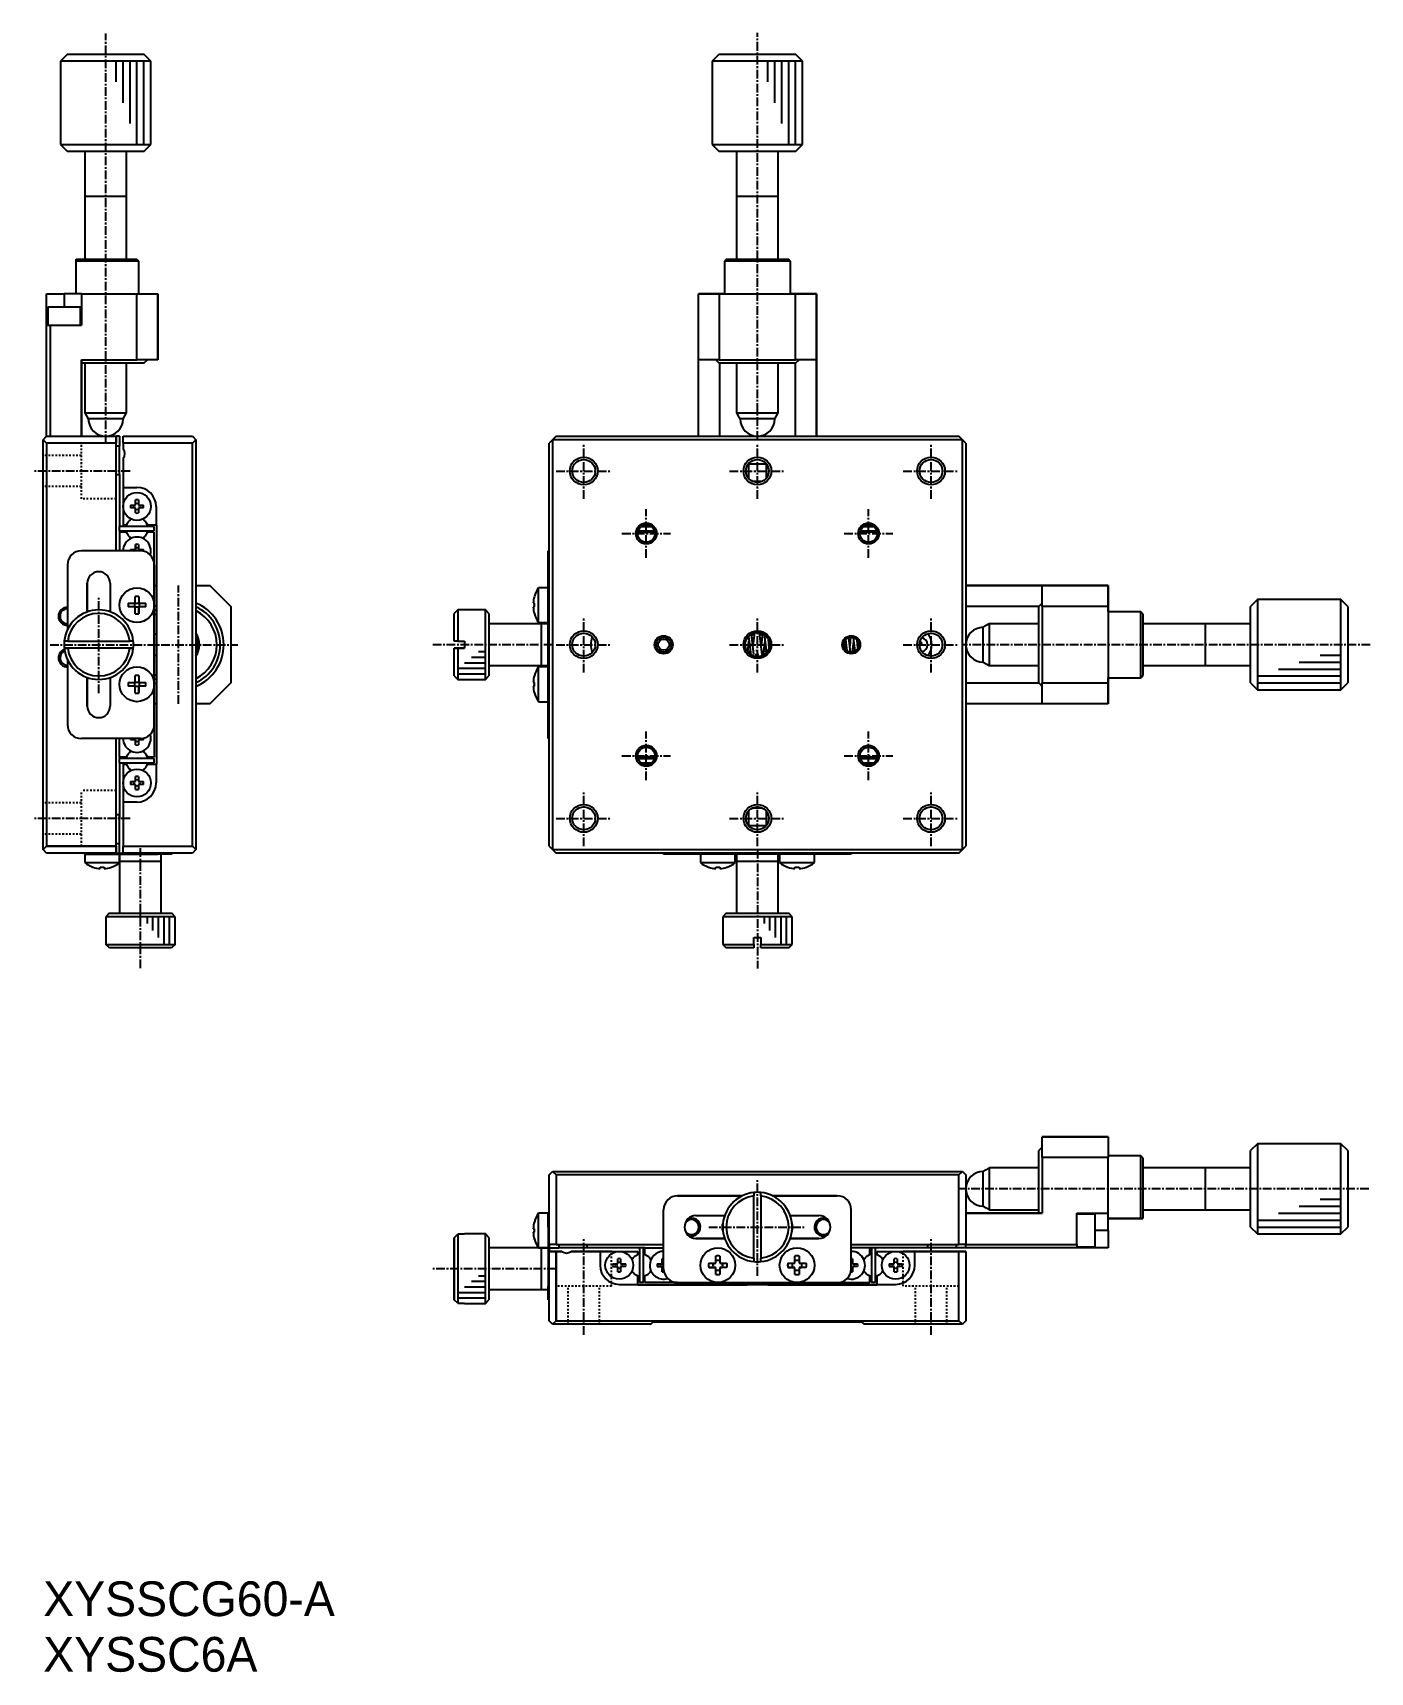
# Model space of a CAD drawing. Extents: x 49 to 242, y 9 to 245.
import ezdxf

# ---------------------------------------------------------------- set-up
doc = ezdxf.new("R2010")
doc.units = 0
doc.linetypes.add('CENTER', pattern=[2, 1.25, -0.25, 0.25, -0.25])
doc.linetypes.add('DOT', pattern=[0.5, 0.25, -0.25])
doc.layers.get('0').update_dxf_attribs({"linetype": 'CONTINUOUS'})

msp = doc.modelspace()

# ---------------------------------------------------------------- texts
at = {"color": 7, "linetype": 'CONTINUOUS'}
for s, p in [('XYSSCG60-A', (50.75, 16.76)), ('XYSSC6A', (50.75, 8.76))]:
    msp.add_text(s, height=5, dxfattribs=at).set_placement(p)

# ---------------------------------------------------------------- linework, layer by layer
at = {"color": 1, "linetype": 'CENTER'}
for p, q in [((59.75, 185.58), (59.75, 244.55)), ((153.58, 186.08), (153.58, 244.66)), ((128.58, 177.58), (128.58, 185.58)), ((153.58, 177.58), (153.58, 185.58)), ((178.58, 177.58), (178.58, 185.58)), ((63.25, 181.58), (49.25, 181.58)), ((124.58, 181.58), (132.58, 181.58)), ((149.58, 181.58), (157.58, 181.58)), ((174.58, 181.58), (182.58, 181.58)), ((137.58, 169.08), (137.58, 176.08)), ((169.58, 169.08), (169.58, 176.08)), ((134.08, 172.58), (141.08, 172.58)), ((166.08, 172.58), (173.08, 172.58)), ((58.75, 149.58), (58.75, 163.58)), ((70.25, 148.08), (70.25, 165.08)), ((128.58, 152.58), (128.58, 160.58)), ((153.58, 152.58), (153.58, 160.58)), ((178.58, 152.58), (178.58, 160.58)), ((51.75, 156.58), (65.75, 156.58)), ((61.75, 156.58), (78.75, 156.58)), ((124.08, 156.58), (106.82, 156.58)), ((124.58, 156.58), (132.58, 156.58)), ((149.58, 156.58), (157.58, 156.58)), ((174.58, 156.58), (182.58, 156.58)), ((241.8, 156.58), (183.08, 156.58)), ((137.58, 137.08), (137.58, 144.08)), ((169.58, 137.08), (169.58, 144.08)), ((134.08, 140.58), (141.08, 140.58)), ((166.08, 140.58), (173.08, 140.58)), ((128.58, 127.58), (128.58, 135.58)), ((153.58, 127.58), (153.58, 135.58)), ((178.58, 127.58), (178.58, 135.58)), ((63.25, 131.58), (49.25, 131.58)), ((124.58, 131.58), (132.58, 131.58)), ((149.58, 131.58), (157.58, 131.58)), ((174.58, 131.58), (182.58, 131.58)), ((64.75, 110.03), (64.75, 127.58)), ((153.58, 127.08), (153.58, 109.95)), ((153.58, 65.76), (153.58, 79.76)), ((241.61, 78.26), (182.58, 78.26)), ((128.58, 57.26), (128.58, 71.26)), ((146.58, 72.76), (160.58, 72.76)), ((178.58, 57.26), (178.58, 71.26)), ((124.58, 66.76), (106.78, 66.76))]:
    msp.add_line(p, q, dxfattribs=at)
at = {"color": 7, "linetype": 'CONTINUOUS'}
for p, q in [((54.25, 241.58), (53.25, 240.58)), ((54.25, 241.58), (59.8, 241.58)), ((59.8, 241.58), (65.25, 241.58)), ((66.25, 240.58), (65.25, 241.58)), ((148.08, 241.58), (147.08, 240.58)), ((148.08, 241.58), (159.08, 241.58)), ((148.08, 241.58), (159.08, 241.58)), ((160.08, 240.58), (159.08, 241.58)), ((53.25, 240.58), (53.25, 228.58)), ((59.81, 240.58), (53.25, 240.58)), ((66.25, 240.58), (59.81, 240.58)), ((66.25, 228.58), (66.25, 240.58)), ((147.08, 240.58), (147.08, 228.58)), ((160.08, 240.58), (147.08, 240.58)), ((147.08, 240.58), (147.08, 240.58)), ((160.08, 228.58), (160.08, 240.58)), ((53.25, 228.58), (66.25, 228.58)), ((53.25, 228.58), (54.25, 227.58)), ((65.25, 227.58), (54.25, 227.58)), ((56.75, 227.58), (56.75, 221.08)), ((62.75, 221.08), (62.75, 227.58)), ((65.25, 227.58), (66.25, 228.58)), ((147.08, 228.58), (160.08, 228.58)), ((147.08, 228.58), (148.08, 227.58)), ((159.08, 227.58), (148.08, 227.58)), ((150.58, 227.58), (150.58, 221.08)), ((156.58, 221.08), (156.58, 227.58)), ((159.08, 227.58), (160.08, 228.58)), ((56.75, 221.08), (56.75, 212.08)), ((62.75, 212.08), (62.75, 221.09)), ((150.58, 221.09), (150.58, 221.08)), ((150.58, 221.08), (150.58, 212.08)), ((150.58, 221.08), (150.58, 221.08)), ((156.58, 221.08), (156.58, 221.09)), ((156.58, 212.08), (156.58, 221.08)), ((156.58, 221.08), (156.58, 221.08)), ((55.5, 212.08), (64.2, 212.08)), ((55.5, 211.78), (55.5, 212.08)), ((64.5, 211.78), (55.5, 211.78)), ((55.5, 207.08), (55.5, 211.78)), ((64.5, 211.78), (64.2, 212.08)), ((64.5, 207.08), (64.5, 211.78)), ((149.13, 212.08), (148.83, 211.78)), ((158.33, 211.78), (148.83, 211.78)), ((148.83, 211.78), (148.83, 207.08)), ((149.13, 212.08), (158.03, 212.08)), ((149.13, 212.08), (150.58, 212.08)), ((156.58, 212.08), (158.03, 212.08)), ((158.33, 211.78), (158.03, 212.08)), ((158.33, 207.08), (158.33, 211.78)), ((51.25, 202.58), (51.25, 207.08)), ((51.25, 207.08), (53.75, 207.08)), ((56.25, 207.08), (53.75, 207.08)), ((56.25, 207.08), (64.25, 207.08)), ((56.25, 207.08), (56.25, 202.58)), ((56.25, 207.08), (56.25, 202.58)), ((64.25, 197.58), (64.25, 207.08)), ((64.25, 207.08), (67.25, 207.08)), ((67.25, 197.58), (67.25, 207.08)), ((67.25, 207.08), (67.25, 197.58)), ((145.08, 197.58), (145.08, 207.08)), ((147.88, 207.08), (145.08, 207.08)), ((145.08, 207.08), (148.08, 207.08)), ((148.83, 207.08), (147.88, 207.08)), ((148.08, 207.08), (159.08, 207.08)), ((148.08, 207.08), (148.08, 197.58)), ((148.83, 207.08), (158.33, 207.08)), ((159.28, 207.08), (158.33, 207.08)), ((159.08, 197.58), (159.08, 207.08)), ((159.08, 207.08), (162.08, 207.08)), ((162.08, 207.08), (159.28, 207.08)), ((162.08, 202.58), (162.08, 207.08)), ((162.08, 207.08), (162.08, 197.58)), ((51.4, 205.18), (51.4, 202.58)), ((53.75, 205.18), (51.4, 205.18)), ((56.1, 205.18), (53.75, 205.18)), ((56.1, 202.58), (56.1, 205.18)), ((51.25, 186.58), (51.25, 202.58)), ((51.25, 202.58), (51.75, 202.58)), ((51.75, 202.58), (51.75, 186.58)), ((51.75, 202.58), (56.25, 202.58)), ((162.08, 197.58), (162.08, 202.58)), ((56.25, 197.58), (56.25, 186.58)), ((56.25, 186.58), (56.25, 197.58)), ((56.25, 197.58), (64.25, 197.58)), ((59.75, 197.08), (56.25, 197.08)), ((56.75, 197.08), (56.75, 189.95)), ((65.25, 197.08), (59.75, 197.08)), ((62.75, 189.95), (62.75, 197.08)), ((67.25, 197.58), (64.25, 197.58)), ((65.25, 197.08), (65.75, 197.58)), ((145.08, 186.58), (145.08, 197.58)), ((148.08, 197.58), (145.08, 197.58)), ((147.58, 197.58), (148.08, 197.08)), ((148.08, 197.58), (159.08, 197.58)), ((159.08, 197.08), (148.08, 197.08)), ((148.1, 197.08), (148.1, 186.58)), ((150.58, 197.08), (150.58, 189.95)), ((156.58, 189.95), (156.58, 197.08)), ((159.05, 186.58), (159.05, 197.08)), ((162.08, 197.58), (159.08, 197.58)), ((159.08, 197.08), (159.58, 197.58)), ((162.08, 186.58), (162.08, 197.58)), ((162.08, 197.58), (162.08, 186.58)), ((56.75, 189.95), (62.75, 189.95)), ((56.75, 189.95), (57, 189.51)), ((57, 189.51), (57.25, 189.08)), ((62.25, 189.08), (57.25, 189.08)), ((62.25, 189.08), (62.5, 189.51)), ((62.5, 189.51), (62.75, 189.95)), ((150.58, 189.95), (156.58, 189.95)), ((150.58, 189.95), (150.83, 189.51)), ((150.83, 189.51), (151.08, 189.08)), ((156.08, 189.08), (151.08, 189.08)), ((156.08, 189.08), (156.33, 189.51)), ((156.33, 189.51), (156.58, 189.95)), ((50.75, 186.08), (51.25, 186.58)), ((51.25, 186.58), (61.25, 186.58)), ((61.25, 184.03), (61.25, 186.58)), ((61.25, 186.58), (61.25, 185.58)), ((61.75, 186.58), (61.25, 186.58)), ((61.75, 186.58), (61.75, 185.18)), ((61.75, 186.58), (61.75, 185.18)), ((62.25, 186.58), (72.25, 186.58)), ((62.25, 185.58), (62.25, 186.58)), ((72.25, 186.58), (72.75, 186.08)), ((124.58, 186.58), (124.08, 186.08)), ((124.58, 186.58), (146.58, 186.58)), ((146.58, 186.58), (149.18, 186.58)), ((149.18, 186.58), (182.58, 186.58)), ((183.08, 186.08), (182.58, 186.58)), ((50.75, 127.08), (50.75, 186.08)), ((51.25, 185.58), (50.75, 186.08)), ((51.25, 185.58), (51.25, 127.58)), ((61.25, 185.58), (51.25, 185.58)), ((61.25, 185.58), (51.25, 185.58)), ((61.25, 170.08), (61.25, 185.58)), ((61.25, 185.18), (61.75, 185.18)), ((61.75, 181.08), (61.75, 185.18)), ((61.75, 181.08), (61.75, 185.18)), ((72.25, 185.58), (62.25, 185.58)), ((62.25, 185.58), (62.25, 184.74)), ((72.75, 186.08), (72.25, 185.58)), ((72.25, 127.58), (72.25, 185.58)), ((72.75, 186.08), (72.75, 127.08)), ((124.08, 186.08), (123.58, 185.58)), ((123.58, 127.58), (123.58, 185.58)), ((183.08, 186.08), (124.08, 186.08)), ((124.08, 186.08), (124.08, 127.08)), ((183.08, 127.08), (183.08, 186.08)), ((183.58, 185.58), (183.08, 186.08)), ((183.58, 185.58), (183.58, 127.58)), ((61.25, 179.13), (61.25, 184.03)), ((62.25, 183.42), (62.25, 179.23)), ((152.33, 180.5), (152.33, 182.58)), ((154.75, 182.58), (152.4, 182.58)), ((154.83, 182.58), (154.83, 180.5)), ((61.25, 181.08), (61.75, 181.08)), ((61.75, 181.08), (61.75, 173.58)), ((154.26, 180.08), (152.89, 180.08)), ((61.25, 170.08), (61.25, 179.13)), ((62.25, 179.23), (62.25, 176.48)), ((62.25, 179.23), (64.25, 179.23)), ((64.05, 176.68), (64.05, 177.41)), ((64.45, 177.41), (64.45, 176.68)), ((62.25, 176.48), (62.25, 173.78)), ((63.32, 176.68), (64.05, 176.68)), ((64.05, 176.28), (63.32, 176.28)), ((64.05, 175.55), (64.05, 176.28)), ((64.45, 176.68), (65.18, 176.68)), ((64.45, 176.28), (64.45, 175.55)), ((65.18, 176.28), (64.45, 176.28)), ((67, 176.48), (67, 173.78)), ((66.75, 173.58), (61.75, 173.58)), ((61.75, 172.98), (61.75, 173.58)), ((61.75, 172.98), (66.75, 172.98)), ((61.75, 172.98), (61.75, 172.78)), ((61.75, 172.78), (61.75, 170.08)), ((62.71, 172.78), (61.75, 172.78)), ((62.71, 173.78), (62.25, 173.78)), ((62.88, 174.07), (62.71, 173.78)), ((62.88, 172.49), (62.71, 172.78)), ((62.88, 172.49), (62.71, 172.78)), ((65.8, 173.78), (65.63, 174.07)), ((65.8, 172.78), (65.63, 172.49)), ((67, 173.78), (65.8, 173.78)), ((66.75, 172.78), (65.8, 172.78)), ((66.75, 172.98), (66.75, 173.58)), ((66.75, 168.08), (66.75, 172.78)), ((66.75, 168.08), (66.75, 172.78)), ((67, 173.78), (67.05, 173.78)), ((67.05, 173.78), (67.05, 158.58)), ((138.81, 172.78), (136.34, 172.78)), ((138.81, 172.78), (136.34, 172.78)), ((136.39, 172.98), (138.76, 172.98)), ((136.83, 173.58), (137.23, 173.58)), ((138.33, 173.58), (136.83, 173.58)), ((137.14, 173.58), (137.23, 173.58)), ((137.14, 173.58), (137.18, 173.58)), ((137.18, 173.58), (137.18, 173.76)), ((137.18, 173.58), (137.38, 173.58)), ((137.18, 172.78), (137.18, 172.98)), ((137.93, 173.78), (137.23, 173.78)), ((137.38, 173.58), (137.38, 173.78)), ((137.38, 173.58), (138.02, 173.58)), ((137.38, 172.78), (137.38, 172.98)), ((137.93, 173.58), (138.33, 173.58)), ((170.81, 172.78), (168.34, 172.78)), ((170.81, 172.78), (168.34, 172.78)), ((168.39, 172.98), (170.76, 172.98)), ((168.46, 173.58), (169.23, 173.58)), ((170.33, 173.58), (168.83, 173.58)), ((169.14, 173.58), (170.02, 173.58)), ((169.14, 173.58), (169.23, 173.58)), ((169.93, 173.78), (169.23, 173.78)), ((169.78, 173.58), (169.78, 173.78)), ((169.78, 173.58), (169.78, 173.78)), ((169.78, 172.78), (169.78, 172.98)), ((169.78, 172.78), (169.78, 172.98)), ((169.93, 173.58), (170.02, 173.58)), ((169.93, 173.58), (170.33, 173.58)), ((169.98, 173.58), (169.98, 173.78)), ((169.98, 173.76), (169.98, 173.58)), ((169.98, 172.93), (169.98, 172.98)), ((169.98, 172.93), (169.98, 172.98)), ((169.98, 172.98), (169.98, 172.78)), ((169.98, 172.78), (169.98, 172.98)), ((64.75, 170.08), (56.25, 170.08)), ((63.32, 170.28), (64.05, 170.28)), ((64.05, 171.01), (64.05, 170.47)), ((64.05, 170.28), (64.05, 171.01)), ((64.05, 170.47), (64.05, 170.28)), ((64.45, 171.01), (64.45, 170.28)), ((64.45, 170.28), (65.18, 170.28)), ((123.43, 168.08), (123.43, 170.08)), ((123.58, 170.08), (123.43, 170.08)), ((123.43, 170.08), (123.52, 170.08)), ((54.25, 168.08), (54.25, 158.76)), ((66.75, 162.28), (66.75, 168.08)), ((66.75, 168.08), (66.75, 167.58)), ((66.75, 167.58), (66.75, 162.28)), ((123.43, 162.28), (123.43, 168.08)), ((57.1, 165.43), (57.1, 161.3)), ((57.1, 161.3), (57.1, 165.43)), ((60.4, 165.43), (60.4, 161.3)), ((63.99, 162.54), (63.99, 163.54)), ((64.51, 163.54), (64.51, 162.58)), ((64.51, 163.54), (64.51, 162.54)), ((66.75, 165.08), (67.05, 165.08)), ((72.75, 165.08), (74.75, 165.08)), ((74.75, 165.08), (77.75, 162.08)), ((77.75, 162.08), (74.75, 165.08)), ((121.46, 163.54), (121.46, 163.54)), ((122.04, 159.78), (122.04, 164.78)), ((123.43, 164.78), (122.04, 164.78)), ((194.58, 165.08), (183.58, 165.08)), ((183.58, 165.08), (194.58, 165.08)), ((199.58, 165.08), (194.58, 165.08)), ((194.58, 165.08), (204.08, 165.08)), ((194.58, 162.08), (194.58, 165.08)), ((204.08, 165.08), (199.58, 165.08)), ((204.08, 162.28), (204.08, 165.08)), ((204.08, 165.08), (204.08, 162.08)), ((225.58, 163.08), (224.58, 162.08)), ((237.58, 163.08), (225.58, 163.08)), ((225.58, 163.08), (225.58, 150.08)), ((237.58, 150.08), (237.58, 163.08)), ((238.58, 162.08), (237.58, 163.08)), ((237.58, 163.08), (237.58, 163.08)), ((62.99, 162.54), (63.99, 162.54)), ((63.99, 162.02), (62.99, 162.02)), ((63.95, 162.02), (63.95, 162.54)), ((63.99, 162.58), (64.51, 162.58)), ((63.99, 161.02), (63.99, 162.02)), ((64.51, 161.98), (63.99, 161.98)), ((64.51, 162.58), (64.51, 162.54)), ((64.51, 162.54), (65.51, 162.54)), ((64.51, 162.02), (64.51, 161.98)), ((65.51, 162.02), (64.51, 162.02)), ((64.51, 162.02), (64.51, 161.02)), ((64.51, 161.02), (64.51, 161.98)), ((64.55, 162.54), (64.55, 162.02)), ((66.75, 162.28), (66.75, 150.88)), ((66.75, 150.88), (66.75, 162.28)), ((77.75, 162.08), (77.75, 151.08)), ((77.75, 162.08), (77.75, 151.08)), ((110.43, 161.58), (109.93, 161.08)), ((109.93, 157.08), (109.93, 161.08)), ((114.43, 161.58), (110.43, 161.58)), ((110.43, 161.58), (110.43, 157.08)), ((114.43, 151.58), (114.43, 161.58)), ((114.93, 161.08), (114.43, 161.58)), ((114.93, 161.08), (114.93, 152.08)), ((114.93, 161.08), (114.93, 159.58)), ((121.29, 162.54), (121.46, 162.54)), ((121.46, 162.02), (121.29, 162.02)), ((121.46, 161.02), (121.46, 161.02)), ((121.46, 161.02), (121.46, 161.02)), ((123.43, 150.88), (123.43, 162.28)), ((194.08, 162.06), (183.58, 162.06)), ((194.58, 162.58), (194.08, 162.08)), ((194.08, 151.08), (194.08, 162.08)), ((194.58, 162.08), (194.58, 151.08)), ((204.08, 162.08), (194.58, 162.08)), ((204.08, 161.33), (204.08, 162.28)), ((204.08, 162.08), (204.08, 151.08)), ((204.08, 161.33), (204.08, 151.83)), ((208.78, 161.33), (204.08, 161.33)), ((208.78, 151.83), (208.78, 161.33)), ((209.08, 161.03), (208.78, 161.33)), ((209.08, 161.03), (209.08, 152.13)), ((209.08, 161.03), (209.08, 159.58)), ((224.58, 151.08), (224.58, 162.08)), ((238.58, 162.08), (238.58, 151.08)), ((238.58, 162.08), (238.58, 151.08)), ((67.05, 158.58), (67.05, 154.58)), ((122.43, 159.58), (114.93, 159.58)), ((114.93, 159.58), (114.93, 153.58)), ((114.93, 159.58), (114.93, 156.58)), ((122.04, 159.78), (123.43, 159.78)), ((122.43, 159.58), (122.43, 153.58)), ((122.43, 159.58), (122.43, 153.58)), ((123.43, 159.58), (122.43, 159.58)), ((153.08, 155.19), (152.74, 158.11)), ((153.18, 158.29), (152.94, 156.36)), ((154.27, 155.14), (153.86, 158.31)), ((153.89, 158.14), (154.29, 158.18)), ((154.32, 158.17), (154.1, 156.36)), ((186.51, 159.33), (186.08, 159.08)), ((186.08, 154.08), (186.08, 159.08)), ((186.94, 159.58), (186.51, 159.33)), ((194.08, 159.58), (186.94, 159.58)), ((186.94, 159.58), (186.94, 153.58)), ((218.08, 159.58), (209.08, 159.58)), ((218.08, 159.58), (218.07, 159.58)), ((224.58, 159.58), (218.08, 159.58)), ((218.08, 159.58), (218.08, 159.58)), ((54.28, 157.08), (53.78, 157.08)), ((63.73, 156.08), (53.78, 156.08)), ((53.78, 156.08), (54.28, 156.08)), ((54.28, 157.08), (63.22, 157.08)), ((63.22, 156.08), (54.28, 156.08)), ((63.73, 157.08), (63.22, 157.08)), ((63.22, 156.08), (63.73, 156.08)), ((67.05, 158.08), (66.75, 158.08)), ((110.43, 157.08), (109.93, 157.08)), ((109.93, 152.08), (109.93, 156.08)), ((110.43, 156.08), (109.93, 156.08)), ((109.93, 156.08), (110.43, 156.08)), ((110.43, 157.08), (111.43, 157.08)), ((110.43, 156.08), (110.43, 151.58)), ((111.43, 156.08), (110.43, 156.08)), ((110.43, 156.08), (111.43, 156.08)), ((111.43, 157.08), (111.43, 156.08)), ((114.93, 156.58), (114.93, 153.58)), ((152.18, 155.52), (152.36, 157.1)), ((152.46, 156.16), (152.26, 156.13)), ((152.28, 157.76), (152.61, 155.12)), ((152.3, 156.52), (152.42, 156.5)), ((152.33, 156.79), (152.39, 156.8)), ((152.75, 158.01), (153.14, 158.06)), ((152.8, 157.61), (153.07, 157.58)), ((153.05, 157.39), (152.83, 157.36)), ((152.89, 156.87), (153, 156.88)), ((152.93, 156.44), (152.95, 156.43)), ((153.37, 155.76), (153.67, 155.79)), ((153.61, 156.29), (153.43, 156.27)), ((153.45, 156.38), (153.6, 156.36)), ((153.5, 156.93), (153.54, 156.94)), ((153.55, 156.87), (153.5, 156.88)), ((154.28, 157.95), (153.91, 157.99)), ((154.23, 157.51), (153.98, 157.49)), ((154.03, 156.99), (154.17, 157.01)), ((154.15, 156.81), (154.05, 156.82)), ((154.41, 155.04), (154.68, 157.1)), ((154.55, 155.89), (154.81, 155.93)), ((154.56, 158.03), (154.88, 155.41)), ((154.75, 156.42), (154.61, 156.4)), ((154.72, 156.74), (154.64, 156.75)), ((155.14, 157.83), (155.1, 157.84)), ((155.28, 156.18), (155.16, 157.33)), ((155.18, 157.15), (155.23, 157.16)), ((155.29, 156.63), (155.23, 156.65)), ((166.16, 156.01), (166.28, 157.1)), ((166.26, 157.28), (166.43, 155.72)), ((166.96, 155.51), (166.73, 157.6)), ((167, 157.65), (166.86, 156.36)), ((167.26, 155.52), (167.44, 157.1)), ((167.38, 157.61), (167.6, 155.64)), ((168.05, 156.12), (167.93, 157.24)), ((168.08, 156.95), (168.02, 156.36)), ((176.93, 156.48), (176.98, 156.48)), ((176.98, 156.98), (176.98, 156.98)), ((54.25, 154.4), (54.25, 145.08)), ((66.75, 155.08), (67.05, 155.08)), ((67.05, 154.58), (67.05, 139.38)), ((114.93, 153.58), (114.93, 152.08)), ((114.93, 153.58), (122.43, 153.58)), ((122.43, 153.58), (123.43, 153.58)), ((152.2, 155.61), (152.52, 155.66)), ((152.33, 155.35), (152.57, 155.32)), ((153.77, 155.14), (153.26, 155.09)), ((153.3, 155.24), (153.76, 155.19)), ((153.68, 155.7), (153.37, 155.73)), ((154.72, 155.25), (154.45, 155.22)), ((154.86, 155.56), (154.51, 155.6)), ((186.08, 154.08), (186.51, 153.83)), ((186.51, 153.83), (186.94, 153.58)), ((186.94, 153.58), (194.08, 153.58)), ((209.08, 153.58), (209.08, 152.13)), ((209.08, 153.58), (218.08, 153.58)), ((218.07, 153.58), (218.08, 153.58)), ((218.08, 153.58), (224.58, 153.58)), ((218.08, 153.58), (218.08, 153.58)), ((57.1, 151.86), (57.1, 147.73)), ((57.1, 147.73), (57.1, 151.86)), ((60.4, 151.86), (60.4, 147.73)), ((62.99, 151.14), (63.99, 151.14)), ((63.95, 150.62), (63.95, 151.14)), ((63.99, 151.14), (63.99, 152.14)), ((63.99, 151.18), (64.51, 151.18)), ((64.51, 152.14), (64.51, 151.18)), ((64.51, 152.14), (64.51, 151.14)), ((64.51, 151.18), (64.51, 151.14)), ((64.51, 151.14), (65.51, 151.14)), ((64.55, 151.14), (64.55, 150.62)), ((77.75, 151.08), (74.75, 148.08)), ((74.75, 148.08), (77.75, 151.08)), ((109.93, 152.08), (110.43, 151.58)), ((110.43, 151.58), (114.43, 151.58)), ((114.43, 151.58), (114.93, 152.08)), ((121.29, 151.14), (121.46, 151.14)), ((121.46, 152.14), (121.46, 152.14)), ((122.04, 148.38), (122.04, 153.38)), ((123.43, 153.38), (122.04, 153.38)), ((183.58, 151.1), (194.08, 151.1)), ((194.08, 151.08), (194.58, 150.58)), ((194.58, 151.08), (204.08, 151.08)), ((194.58, 148.08), (194.58, 151.08)), ((204.08, 151.83), (208.78, 151.83)), ((204.08, 150.88), (204.08, 151.83)), ((204.08, 151.08), (204.08, 148.08)), ((208.78, 151.83), (209.08, 152.13)), ((224.58, 151.08), (225.58, 150.08)), ((237.58, 150.08), (238.58, 151.08)), ((63.99, 150.62), (62.99, 150.62)), ((63.99, 149.62), (63.99, 150.62)), ((64.51, 150.58), (63.99, 150.58)), ((64.51, 150.62), (64.51, 150.58)), ((65.51, 150.62), (64.51, 150.62)), ((64.51, 150.62), (64.51, 149.62)), ((64.51, 149.62), (64.51, 150.58)), ((66.75, 150.88), (66.75, 145.58)), ((66.75, 145.08), (66.75, 150.88)), ((121.46, 150.62), (121.29, 150.62)), ((121.46, 149.62), (121.46, 149.62)), ((121.46, 149.62), (121.46, 149.62)), ((123.43, 149.81), (123.43, 150.88)), ((123.43, 145.08), (123.43, 149.81)), ((204.08, 148.08), (204.08, 150.88)), ((225.58, 150.08), (237.58, 150.08)), ((67.05, 148.08), (66.75, 148.08)), ((74.75, 148.08), (72.75, 148.08)), ((122.04, 148.38), (123.43, 148.38)), ((194.58, 148.08), (183.58, 148.08)), ((204.08, 148.08), (194.58, 148.08)), ((66.75, 145.58), (66.75, 145.08)), ((66.75, 145.08), (66.75, 140.38)), ((66.75, 145.08), (66.75, 140.38)), ((123.43, 143.08), (123.43, 145.08)), ((64.75, 143.08), (56.25, 143.08)), ((61.25, 127.58), (61.25, 143.08)), ((61.25, 134.03), (61.25, 143.08)), ((61.75, 140.38), (61.75, 143.08)), ((64.05, 142.88), (63.32, 142.88)), ((64.05, 142.15), (64.05, 142.88)), ((64.05, 142.88), (64.05, 142.69)), ((64.05, 142.15), (64.05, 142.69)), ((64.45, 142.88), (64.45, 142.15)), ((65.18, 142.88), (64.45, 142.88)), ((123.58, 143.08), (123.43, 143.08)), ((62.71, 140.38), (61.75, 140.38)), ((61.75, 140.38), (61.75, 140.18)), ((66.75, 140.18), (61.75, 140.18)), ((61.75, 139.58), (61.75, 140.18)), ((61.75, 139.58), (61.75, 132.08)), ((61.75, 139.58), (66.75, 139.58)), ((62.25, 139.38), (62.25, 136.68)), ((62.25, 139.38), (62.71, 139.38)), ((62.88, 140.67), (62.71, 140.38)), ((62.88, 140.67), (62.71, 140.38)), ((62.88, 139.09), (62.71, 139.38)), ((65.8, 140.38), (65.63, 140.67)), ((65.8, 139.38), (65.63, 139.09)), ((66.75, 140.38), (65.8, 140.38)), ((65.8, 139.38), (67, 139.38)), ((66.75, 139.58), (66.75, 140.18)), ((67, 139.38), (67, 136.68)), ((67, 139.38), (67.05, 139.38)), ((138.81, 140.38), (136.34, 140.38)), ((136.38, 140.18), (137.23, 140.18)), ((138.76, 140.18), (136.39, 140.18)), ((136.83, 139.58), (138.33, 139.58)), ((137.14, 140.18), (137.23, 140.18)), ((137.14, 140.18), (137.18, 140.18)), ((137.18, 140.18), (137.18, 140.38)), ((137.18, 140.18), (137.38, 140.18)), ((137.18, 139.4), (137.18, 139.58)), ((137.38, 140.18), (137.38, 140.38)), ((137.38, 140.18), (138.02, 140.18)), ((137.38, 139.38), (137.38, 139.58)), ((137.93, 140.18), (138.76, 140.18)), ((137.93, 140.18), (138.02, 140.18)), ((170.81, 140.38), (168.34, 140.38)), ((170.76, 140.18), (168.39, 140.18)), ((168.39, 140.18), (169.23, 140.18)), ((168.83, 139.58), (170.33, 139.58)), ((169.14, 140.18), (170.02, 140.18)), ((169.14, 140.18), (169.23, 140.18)), ((169.78, 140.18), (169.78, 140.38)), ((169.78, 140.18), (169.78, 140.38)), ((169.78, 139.38), (169.78, 139.58)), ((169.78, 139.38), (169.78, 139.58)), ((169.93, 140.18), (171.02, 140.18)), ((169.98, 140.38), (169.98, 140.18)), ((169.98, 140.18), (169.98, 140.38)), ((169.98, 140.18), (169.98, 140.23)), ((169.98, 140.18), (169.98, 140.23)), ((169.98, 139.38), (169.98, 139.58)), ((169.98, 139.58), (169.98, 139.4)), ((63.32, 136.88), (64.05, 136.88)), ((64.05, 136.88), (64.05, 137.61)), ((64.45, 137.61), (64.45, 136.88)), ((64.45, 136.88), (65.18, 136.88)), ((62.25, 136.68), (62.25, 133.93)), ((64.05, 136.48), (63.32, 136.48)), ((64.05, 135.75), (64.05, 136.48)), ((64.45, 136.48), (64.45, 135.75)), ((65.18, 136.48), (64.45, 136.48)), ((61.25, 129.13), (61.25, 134.03)), ((62.25, 133.93), (62.25, 127.58)), ((64.25, 133.93), (62.25, 133.93)), ((152.33, 130.58), (152.33, 132.66)), ((152.89, 133.08), (154.26, 133.08)), ((154.83, 132.66), (154.83, 130.58)), ((61.75, 132.08), (61.25, 132.08)), ((61.75, 132.08), (61.75, 131.48)), ((61.75, 132.08), (61.75, 131.48)), ((61.75, 127.98), (61.75, 132.08)), ((61.75, 127.98), (61.75, 132.08)), ((152.4, 130.58), (154.75, 130.58)), ((50.75, 127.08), (51.25, 127.58)), ((61.25, 127.58), (51.25, 127.58)), ((51.25, 127.58), (61.25, 127.58)), ((61.25, 126.58), (61.25, 129.13)), ((61.25, 127.98), (61.75, 127.98)), ((61.25, 127.58), (61.25, 126.58)), ((61.75, 126.58), (61.75, 127.98)), ((61.75, 126.58), (61.75, 127.98)), ((62.25, 127.58), (72.25, 127.58)), ((62.25, 126.58), (62.25, 127.58)), ((72.25, 127.58), (72.75, 127.08)), ((123.58, 127.58), (124.08, 127.08)), ((183.08, 127.08), (183.58, 127.58)), ((51.25, 126.58), (50.75, 127.08)), ((61.25, 126.58), (51.25, 126.58)), ((56.75, 126.43), (56.75, 126.58)), ((56.75, 126.43), (67.25, 126.43)), ((58.75, 126.43), (56.75, 126.43)), ((56.75, 126.43), (56.75, 125.21)), ((56.75, 125.21), (59.25, 125.21)), ((59.25, 125.21), (61.75, 125.21)), ((61.25, 126.58), (62.25, 126.58)), ((61.75, 126.43), (61.75, 125.43)), ((61.75, 125.21), (61.75, 126.43)), ((61.75, 125.43), (61.75, 125.21)), ((61.75, 125.43), (61.88, 125.43)), ((61.75, 125.43), (61.88, 125.43)), ((61.75, 125.21), (61.75, 117.93)), ((61.88, 125.43), (67.75, 125.43)), ((61.88, 125.43), (64.75, 125.43)), ((72.25, 126.58), (62.25, 126.58)), ((64.75, 125.43), (67.75, 125.43)), ((69.25, 126.43), (67.25, 126.43)), ((67.75, 125.43), (67.75, 126.43)), ((67.75, 117.93), (67.75, 125.43)), ((69.25, 126.43), (69.25, 126.58)), ((69.25, 126.58), (69.25, 126.43)), ((72.75, 127.08), (72.25, 126.58)), ((124.08, 127.08), (183.08, 127.08)), ((124.08, 127.08), (124.58, 126.58)), ((182.58, 126.58), (124.58, 126.58)), ((140.08, 126.43), (140.08, 126.58)), ((142.08, 126.43), (140.08, 126.43)), ((165.08, 126.43), (142.08, 126.43)), ((145.38, 126.43), (145.38, 125.21)), ((145.38, 125.21), (150.38, 125.21)), ((150.38, 125.21), (150.38, 126.43)), ((150.58, 126.43), (150.58, 125.43)), ((150.58, 125.43), (153.58, 125.43)), ((150.58, 125.43), (156.58, 125.43)), ((150.58, 125.43), (150.58, 117.93)), ((153.58, 125.43), (154.45, 125.43)), ((154.45, 125.43), (156.58, 125.43)), ((156.58, 125.43), (156.58, 126.43)), ((156.58, 117.93), (156.58, 125.43)), ((156.78, 126.43), (156.78, 125.21)), ((156.78, 125.21), (161.78, 125.21)), ((161.78, 125.21), (161.78, 126.43)), ((167.08, 126.43), (165.08, 126.43)), ((167.08, 126.58), (167.08, 126.43)), ((167.08, 126.43), (167.08, 126.52)), ((182.58, 126.58), (183.08, 127.08)), ((57.9, 124.57), (57.94, 124.57)), ((58.95, 124.35), (58.95, 124.57)), ((58.95, 124.57), (59.55, 124.57)), ((59.55, 124.57), (59.55, 124.35)), ((60.57, 124.57), (60.6, 124.57)), ((146.53, 124.57), (146.56, 124.57)), ((146.53, 124.57), (146.56, 124.57)), ((147.58, 124.35), (147.58, 124.57)), ((147.58, 124.57), (148.18, 124.57)), ((148.18, 124.57), (148.18, 124.35)), ((149.19, 124.57), (149.23, 124.57)), ((149.19, 124.57), (149.23, 124.57)), ((157.93, 124.57), (157.96, 124.57)), ((157.93, 124.57), (157.96, 124.57)), ((158.98, 124.35), (158.98, 124.57)), ((158.98, 124.57), (159.58, 124.57)), ((159.58, 124.57), (159.58, 124.35)), ((160.59, 124.57), (160.63, 124.57)), ((160.59, 124.57), (160.63, 124.57)), ((60.25, 117.93), (59.75, 117.43)), ((69.75, 117.43), (59.75, 117.43)), ((59.75, 117.43), (59.75, 114.43)), ((60.25, 117.93), (69.25, 117.93)), ((69.75, 117.43), (69.25, 117.93)), ((69.75, 114.43), (69.75, 117.43)), ((149.08, 117.93), (148.58, 117.43)), ((158.58, 117.43), (148.58, 117.43)), ((148.58, 117.43), (148.58, 113.43)), ((149.08, 117.93), (158.08, 117.93)), ((158.58, 117.43), (158.08, 117.93)), ((158.58, 113.43), (158.58, 117.43)), ((59.75, 114.43), (59.78, 114.43)), ((59.78, 114.43), (59.78, 113.43)), ((59.78, 113.43), (69.73, 113.43)), ((60.28, 112.93), (59.78, 113.43)), ((69.73, 113.43), (69.22, 112.93)), ((69.73, 113.43), (69.73, 114.43)), ((69.73, 114.43), (69.75, 114.43)), ((148.58, 113.43), (153.08, 113.43)), ((148.58, 113.43), (149.08, 112.93)), ((153.08, 113.43), (153.08, 114.43)), ((153.08, 114.43), (154.08, 114.43)), ((153.08, 113.43), (153.08, 112.93)), ((154.08, 114.43), (154.08, 113.43)), ((154.08, 113.43), (158.58, 113.43)), ((154.08, 112.93), (154.08, 113.43)), ((158.08, 112.93), (158.58, 113.43)), ((69.22, 112.93), (60.28, 112.93)), ((153.08, 112.93), (149.08, 112.93)), ((158.08, 112.93), (154.08, 112.93)), ((204.08, 85.76), (194.58, 85.76)), ((194.58, 85.76), (204.08, 85.76)), ((194.58, 82.76), (194.58, 85.76)), ((204.08, 85.76), (204.08, 82.76)), ((194.58, 84.26), (194.08, 83.76)), ((194.08, 74.76), (194.08, 83.76)), ((204.08, 82.76), (194.58, 82.76)), ((194.58, 82.76), (194.58, 74.76)), ((208.78, 83.01), (204.08, 83.01)), ((204.08, 74.76), (204.08, 82.76)), ((208.78, 74.01), (208.78, 83.01)), ((209.08, 82.71), (208.78, 83.01)), ((209.08, 82.71), (209.08, 74.01)), ((225.58, 84.76), (224.58, 83.76)), ((224.58, 78.21), (224.58, 83.76)), ((237.58, 84.76), (225.58, 84.76)), ((225.58, 84.76), (225.58, 78.2)), ((237.58, 71.76), (237.58, 84.76)), ((238.58, 83.76), (237.58, 84.76)), ((238.58, 83.76), (238.58, 72.76)), ((123.58, 80.26), (124.08, 80.76)), ((123.58, 70.26), (123.58, 80.26)), ((124.08, 80.76), (183.08, 80.76)), ((124.08, 80.76), (124.58, 80.26)), ((182.58, 80.26), (124.58, 80.26)), ((124.58, 80.26), (124.58, 70.26)), ((182.58, 80.26), (183.08, 80.76)), ((182.58, 70.26), (182.58, 80.26)), ((183.08, 80.76), (183.58, 80.26)), ((183.58, 80.26), (183.58, 70.26)), ((186.51, 81.01), (186.08, 80.76)), ((186.08, 78.23), (186.08, 80.76)), ((186.94, 81.26), (186.51, 81.01)), ((194.08, 81.26), (186.94, 81.26)), ((186.94, 81.26), (186.94, 78.23)), ((218.08, 81.26), (209.08, 81.26)), ((224.58, 81.26), (218.08, 81.26)), ((186.08, 75.76), (186.08, 78.23)), ((186.94, 78.23), (186.94, 75.26)), ((224.58, 72.76), (224.58, 78.21)), ((225.58, 78.2), (225.58, 71.76)), ((142.08, 77.26), (151.4, 77.26)), ((151.4, 77.26), (142.08, 77.26)), ((153.08, 77.73), (153.08, 77.23)), ((153.08, 68.28), (153.08, 77.23)), ((154.08, 77.23), (154.08, 77.73)), ((154.08, 77.23), (154.08, 68.28)), ((155.76, 77.26), (165.08, 77.26)), ((165.08, 77.26), (155.76, 77.26)), ((186.08, 75.76), (186.51, 75.51)), ((121.46, 73.52), (121.46, 73.51)), ((122.04, 69.76), (122.04, 74.76)), ((123.43, 74.76), (122.04, 74.76)), ((123.43, 74.76), (123.43, 64.26)), ((123.43, 72.76), (123.43, 74.76)), ((123.58, 74.76), (123.43, 74.76)), ((123.43, 74.76), (123.58, 74.76)), ((140.08, 66.76), (140.08, 75.26)), ((144.73, 74.41), (148.86, 74.41)), ((158.3, 74.41), (162.43, 74.41)), ((167.08, 66.76), (167.08, 75.26)), ((183.58, 74.76), (194.58, 74.76)), ((194.58, 74.76), (183.58, 74.76)), ((186.51, 75.51), (186.94, 75.26)), ((186.94, 75.26), (194.08, 75.26)), ((199.58, 70.26), (199.58, 74.76)), ((199.58, 74.76), (204.08, 74.76)), ((202.18, 74.61), (199.58, 74.61)), ((202.18, 69.91), (202.18, 74.61)), ((204.08, 72.26), (204.08, 74.76)), ((208.78, 74.01), (204.08, 74.01)), ((204.08, 74.01), (208.78, 74.01)), ((208.78, 74.01), (209.08, 74.01)), ((209.08, 74.01), (208.78, 74.01)), ((209.08, 75.26), (218.08, 75.26)), ((218.08, 75.26), (224.58, 75.26)), ((109.93, 71.23), (110.43, 71.73)), ((109.93, 71.23), (109.93, 62.28)), ((109.93, 62.28), (109.93, 71.23)), ((110.43, 71.73), (110.43, 61.78)), ((111.43, 71.73), (110.43, 71.73)), ((114.43, 71.76), (111.43, 71.76)), ((111.43, 71.76), (111.43, 71.73)), ((111.43, 71.76), (111.43, 71.73)), ((114.43, 61.76), (114.43, 71.76)), ((114.93, 71.26), (114.43, 71.76)), ((114.93, 71.26), (114.93, 62.26)), ((121.29, 72.52), (121.46, 72.52)), ((121.46, 72), (121.29, 72)), ((121.46, 71), (121.46, 70.99)), ((121.46, 71), (121.46, 70.99)), ((144.73, 71.11), (148.86, 71.11)), ((148.86, 71.11), (144.73, 71.11)), ((158.3, 71.11), (162.43, 71.11)), ((162.43, 71.11), (158.3, 71.11)), ((204.08, 72.26), (204.08, 69.76)), ((224.58, 72.76), (225.58, 71.76)), ((225.58, 71.76), (237.58, 71.76)), ((237.58, 71.76), (238.58, 72.76)), ((122.04, 69.76), (114.93, 69.76)), ((122.43, 69.76), (122.04, 69.76)), ((122.04, 69.76), (123.43, 69.76)), ((122.43, 69.76), (122.43, 66.76)), ((122.43, 69.76), (122.43, 66.76)), ((123.43, 69.76), (122.43, 69.76)), ((124.58, 70.26), (123.58, 70.26)), ((123.58, 70.26), (123.58, 69.26)), ((123.58, 69.76), (124.98, 69.76)), ((123.58, 59.26), (123.58, 69.26)), ((124.58, 69.26), (123.58, 69.26)), ((123.58, 69.26), (124.58, 69.26)), ((124.58, 70.26), (140.08, 70.26)), ((124.58, 59.26), (124.58, 69.26)), ((124.58, 69.26), (124.58, 59.26)), ((125.42, 69.26), (124.58, 69.26)), ((125.42, 69.26), (124.58, 69.26)), ((125.42, 69.26), (124.58, 69.26)), ((125.42, 69.26), (124.58, 69.26)), ((125.42, 69.26), (124.58, 69.26)), ((124.58, 69.26), (125.42, 69.26)), ((124.98, 70.26), (124.98, 69.76)), ((129.08, 69.76), (124.98, 69.76)), ((130.93, 69.26), (126.74, 69.26)), ((130.93, 69.26), (126.74, 69.26)), ((126.74, 69.26), (130.93, 69.26)), ((130.93, 69.26), (126.74, 69.26)), ((130.93, 69.26), (126.74, 69.26)), ((130.93, 69.26), (126.74, 69.26)), ((129.08, 69.76), (129.08, 70.26)), ((136.58, 69.76), (129.08, 69.76)), ((130.93, 69.26), (130.93, 67.26)), ((130.93, 69.26), (133.68, 69.26)), ((130.93, 69.26), (133.68, 69.26)), ((132.58, 69.26), (130.93, 69.26)), ((132.58, 69.26), (130.93, 69.26)), ((132.58, 69.26), (130.93, 69.26)), ((132.58, 69.26), (130.93, 69.26)), ((133.68, 69.26), (136.38, 69.26)), ((133.68, 69.26), (136.38, 69.26)), ((136.38, 68.8), (136.08, 68.63)), ((136.38, 68.8), (136.38, 69.26)), ((136.58, 69.76), (136.58, 64.76)), ((137.18, 69.76), (136.58, 69.76)), ((137.18, 64.76), (137.18, 69.76)), ((137.38, 69.76), (137.18, 69.76)), ((137.38, 68.8), (137.38, 69.76)), ((137.38, 69.76), (140.08, 69.76)), ((137.67, 68.63), (137.38, 68.8)), ((147.58, 67.56), (147.58, 68.57)), ((148.18, 68.57), (148.18, 67.56)), ((158.98, 67.56), (158.98, 68.57)), ((159.58, 68.57), (159.58, 67.56)), ((167.08, 70.26), (182.58, 70.26)), ((169.78, 69.76), (167.08, 69.76)), ((169.48, 68.63), (169.78, 68.8)), ((169.78, 68.8), (169.78, 69.76)), ((169.98, 69.76), (169.78, 69.76)), ((169.98, 69.76), (169.98, 64.76)), ((170.58, 69.76), (169.98, 69.76)), ((170.58, 64.76), (170.58, 69.76)), ((178.08, 69.76), (170.58, 69.76)), ((170.78, 69.26), (170.78, 68.8)), ((170.78, 69.26), (173.48, 69.26)), ((170.78, 69.26), (173.48, 69.26)), ((170.78, 68.8), (171.07, 68.63)), ((173.48, 69.26), (176.23, 69.26)), ((173.48, 69.26), (176.23, 69.26)), ((176.23, 69.26), (174.58, 69.26)), ((176.23, 69.26), (174.58, 69.26)), ((176.23, 69.26), (174.58, 69.26)), ((176.23, 69.26), (174.58, 69.26)), ((176.23, 67.26), (176.23, 69.26)), ((182.58, 69.26), (176.23, 69.26)), ((182.58, 69.26), (176.23, 69.26)), ((176.23, 69.26), (182.58, 69.26)), ((182.58, 69.26), (176.23, 69.26)), ((182.58, 69.26), (176.23, 69.26)), ((182.58, 69.26), (176.23, 69.26)), ((178.08, 70.26), (178.08, 69.76)), ((182.18, 69.76), (178.08, 69.76)), ((182.18, 70.26), (182.18, 69.76)), ((183.58, 69.76), (182.18, 69.76)), ((183.58, 70.26), (182.58, 70.26)), ((182.58, 59.26), (182.58, 69.26)), ((182.58, 59.26), (182.58, 69.26)), ((182.58, 69.26), (183.58, 69.26)), ((183.58, 69.26), (182.58, 69.26)), ((183.58, 70.26), (199.58, 70.26)), ((183.58, 69.76), (183.58, 70.26)), ((199.58, 69.76), (183.58, 69.76)), ((183.58, 69.26), (183.58, 59.26)), ((199.58, 70.26), (199.58, 69.76)), ((199.58, 69.91), (202.18, 69.91)), ((204.08, 69.76), (199.58, 69.76)), ((122.43, 66.76), (122.43, 63.76)), ((122.43, 66.76), (122.43, 63.76)), ((132.75, 67.46), (133.48, 67.46)), ((132.75, 67.06), (133.29, 67.06)), ((133.48, 67.06), (132.75, 67.06)), ((133.29, 67.06), (133.48, 67.06)), ((133.48, 67.46), (133.48, 68.18)), ((133.48, 66.33), (133.48, 67.06)), ((133.88, 68.18), (133.88, 67.46)), ((133.88, 67.46), (134.61, 67.46)), ((133.88, 67.06), (134.06, 67.06)), ((134.61, 67.06), (133.88, 67.06)), ((133.88, 67.06), (133.88, 66.33)), ((134.61, 67.06), (134.06, 67.06)), ((139.15, 67.46), (139.88, 67.46)), ((139.15, 67.06), (139.69, 67.06)), ((139.88, 67.06), (139.15, 67.06)), ((139.69, 67.06), (139.88, 67.06)), ((139.88, 67.46), (139.88, 68.18)), ((139.88, 66.33), (139.88, 67.06)), ((146.56, 67.56), (147.58, 67.56)), ((146.56, 66.96), (147.24, 66.96)), ((147.58, 66.96), (146.56, 66.96)), ((147.24, 66.96), (147.58, 66.96)), ((147.58, 65.94), (147.58, 66.96)), ((148.18, 67.56), (149.19, 67.56)), ((148.18, 66.96), (148.52, 66.96)), ((149.19, 66.96), (148.18, 66.96)), ((148.18, 66.96), (148.18, 65.94)), ((149.19, 66.96), (148.52, 66.96)), ((153.08, 68.28), (153.08, 67.78)), ((154.08, 67.78), (154.08, 68.28)), ((157.96, 67.56), (158.98, 67.56)), ((157.96, 66.96), (158.64, 66.96)), ((158.98, 66.96), (157.96, 66.96)), ((158.64, 66.96), (158.98, 66.96)), ((158.98, 65.94), (158.98, 66.96)), ((159.58, 67.56), (160.59, 67.56)), ((159.58, 66.96), (159.92, 66.96)), ((160.59, 66.96), (159.58, 66.96)), ((159.58, 66.96), (159.58, 65.94)), ((160.59, 66.96), (159.92, 66.96)), ((167.28, 68.18), (167.28, 67.46)), ((167.28, 67.46), (168.01, 67.46)), ((167.28, 67.06), (167.46, 67.06)), ((168.01, 67.06), (167.28, 67.06)), ((167.28, 67.06), (167.28, 66.33)), ((168.01, 67.06), (167.46, 67.06)), ((172.55, 67.46), (173.28, 67.46)), ((172.55, 67.06), (173.09, 67.06)), ((173.28, 67.06), (172.55, 67.06)), ((173.09, 67.06), (173.28, 67.06)), ((173.28, 67.46), (173.28, 68.18)), ((173.28, 66.33), (173.28, 67.06)), ((173.68, 68.18), (173.68, 67.46)), ((173.68, 67.46), (174.41, 67.46)), ((173.68, 67.06), (173.86, 67.06)), ((174.41, 67.06), (173.68, 67.06)), ((173.68, 67.06), (173.68, 66.33)), ((174.41, 67.06), (173.86, 67.06)), ((114.93, 63.76), (122.43, 63.76)), ((122.43, 63.76), (123.43, 63.76)), ((123.43, 62.26), (123.43, 64.26)), ((133.68, 64.51), (136.38, 64.51)), ((133.68, 64.51), (136.38, 64.51)), ((136.38, 65.71), (136.08, 65.88)), ((136.08, 65.88), (136.38, 65.71)), ((136.38, 64.51), (136.38, 65.71)), ((136.38, 64.51), (136.38, 64.46)), ((136.38, 64.46), (142.23, 64.46)), ((170.78, 64.46), (136.38, 64.46)), ((137.18, 64.76), (136.58, 64.76)), ((137.38, 65.71), (137.67, 65.88)), ((137.38, 65.71), (137.67, 65.88)), ((137.38, 64.76), (137.38, 65.71)), ((142.08, 64.76), (137.38, 64.76)), ((142.08, 64.76), (147.88, 64.76)), ((142.08, 64.46), (147.08, 64.46)), ((142.08, 64.46), (142.23, 64.46)), ((142.23, 64.76), (142.23, 64.46)), ((146.93, 64.46), (146.93, 64.76)), ((146.93, 64.46), (147.08, 64.46)), ((146.93, 64.46), (152.08, 64.46)), ((147.88, 64.76), (159.28, 64.76)), ((155.33, 64.46), (151.83, 64.46)), ((155.33, 64.46), (151.83, 64.46)), ((152.08, 64.76), (152.08, 64.46)), ((153.29, 64.76), (153.57, 64.73)), ((153.62, 64.73), (153.91, 64.76)), ((155.08, 64.46), (155.08, 64.76)), ((155.08, 64.46), (160.23, 64.46)), ((159.28, 64.76), (165.08, 64.76)), ((160.08, 64.46), (165.08, 64.46)), ((160.08, 64.46), (160.23, 64.46)), ((160.23, 64.76), (160.23, 64.46)), ((164.93, 64.46), (164.93, 64.76)), ((164.93, 64.46), (170.78, 64.46)), ((164.93, 64.46), (165.08, 64.46)), ((165.08, 64.76), (169.78, 64.76)), ((169.78, 65.71), (169.48, 65.88)), ((169.78, 65.71), (169.48, 65.88)), ((169.78, 64.76), (169.78, 65.71)), ((170.58, 64.76), (169.98, 64.76)), ((170.78, 65.71), (171.07, 65.88)), ((171.07, 65.88), (170.78, 65.71)), ((170.78, 65.71), (170.78, 64.51)), ((170.78, 64.51), (173.48, 64.51)), ((170.78, 64.51), (173.48, 64.51)), ((170.78, 64.51), (170.78, 64.46)), ((110.43, 61.78), (109.93, 62.28)), ((110.43, 61.78), (111.43, 61.78)), ((111.43, 61.78), (111.43, 61.76)), ((111.43, 61.78), (111.43, 61.76)), ((111.43, 61.76), (114.43, 61.76)), ((114.43, 61.76), (114.93, 62.26)), ((123.58, 62.26), (123.43, 62.26)), ((124.08, 58.76), (123.58, 59.26)), ((124.58, 59.26), (124.08, 58.76)), ((124.58, 59.26), (182.58, 59.26)), ((138.23, 58.76), (138.58, 59.11)), ((138.58, 59.11), (168.58, 59.11)), ((168.58, 59.11), (168.93, 58.76)), ((183.08, 58.76), (182.58, 59.26)), ((183.58, 59.26), (183.08, 58.76)), ((138.23, 58.76), (124.08, 58.76)), ((183.08, 58.76), (168.93, 58.76))]:
    msp.add_line(p, q, dxfattribs=at)
at = {"color": 3, "linetype": 'CONTINUOUS'}
for p, q in [((61.25, 237.58), (61.25, 240.58)), ((62.25, 234.58), (62.25, 240.58)), ((63.25, 231.58), (63.25, 240.58)), ((64.25, 228.58), (64.25, 240.58)), ((65.25, 228.58), (65.25, 240.58)), ((155.08, 237.58), (155.08, 240.58)), ((156.08, 234.58), (156.08, 240.58)), ((157.08, 231.58), (157.08, 240.58)), ((158.08, 228.58), (158.08, 240.58)), ((159.08, 228.58), (159.08, 240.58)), ((56.75, 221.09), (56.75, 221.08)), ((59.75, 221.08), (56.75, 221.08)), ((56.75, 221.08), (56.75, 221.08)), ((56.9, 221.08), (56.75, 221.08)), ((59.85, 221.08), (59.65, 221.08)), ((62.75, 221.08), (59.75, 221.08)), ((62.5, 221.08), (59.85, 221.08)), ((62.6, 221.08), (62.5, 221.08)), ((62.75, 221.08), (62.6, 221.08)), ((156.58, 221.08), (150.58, 221.08)), ((150.58, 221.08), (150.58, 221.08)), ((150.83, 221.08), (150.58, 221.08)), ((156.33, 221.08), (150.83, 221.08)), ((156.58, 221.08), (156.33, 221.08)), ((53.75, 207.08), (53.75, 205.18)), ((152.4, 182.58), (152.33, 182.58)), ((154.75, 182.58), (152.4, 182.58)), ((154.83, 182.58), (154.75, 182.58)), ((123.58, 168.08), (123.43, 168.08)), ((218.08, 153.58), (218.08, 159.58)), ((218.08, 159.58), (218.08, 159.58)), ((218.08, 159.33), (218.08, 159.58)), ((218.08, 153.83), (218.08, 159.33)), ((111.43, 153.98), (114.43, 153.98)), ((112.43, 154.78), (114.43, 154.78)), ((113.43, 155.58), (114.43, 155.58)), ((218.08, 153.58), (218.08, 153.83)), ((231.58, 154.08), (237.58, 154.08)), ((234.58, 155.08), (237.58, 155.08)), ((110.43, 153.18), (114.43, 153.18)), ((110.43, 152.38), (114.43, 152.38)), ((225.58, 152.08), (237.58, 152.08)), ((225.58, 151.08), (237.58, 151.08)), ((228.58, 153.08), (237.58, 153.08)), ((123.43, 145.08), (123.58, 145.08)), ((152.33, 130.58), (152.4, 130.58)), ((152.4, 130.58), (154.75, 130.58)), ((154.75, 130.58), (154.83, 130.58)), ((67.25, 126.43), (67.25, 126.58)), ((142.08, 126.58), (142.08, 126.43)), ((165.08, 126.43), (165.08, 126.58)), ((65.75, 116.43), (65.75, 117.43)), ((66.55, 115.43), (66.55, 117.43)), ((67.35, 114.43), (67.35, 117.43)), ((68.15, 113.43), (68.15, 117.43)), ((68.95, 113.43), (68.95, 117.43)), ((154.58, 116.43), (154.58, 117.43)), ((155.38, 115.43), (155.38, 117.43)), ((156.18, 114.43), (156.18, 117.43)), ((156.98, 113.43), (156.98, 117.43)), ((157.78, 113.43), (157.78, 117.43)), ((218.08, 81.26), (218.07, 81.26)), ((218.08, 78.33), (218.08, 81.26)), ((218.08, 81.26), (218.08, 81.26)), ((218.08, 78.26), (218.08, 78.33)), ((218.08, 78.13), (218.08, 78.26)), ((218.08, 75.26), (218.08, 78.13)), ((231.58, 75.76), (237.58, 75.76)), ((234.58, 76.76), (237.58, 76.76)), ((218.07, 75.26), (218.08, 75.26)), ((218.08, 75.26), (218.08, 75.26)), ((225.58, 73.76), (237.58, 73.76)), ((228.58, 74.76), (237.58, 74.76)), ((204.08, 72.26), (202.18, 72.26)), ((225.58, 72.76), (237.58, 72.76)), ((111.43, 64.16), (114.43, 64.16)), ((112.43, 64.96), (114.43, 64.96)), ((113.43, 65.76), (114.43, 65.76)), ((123.43, 64.26), (123.58, 64.26)), ((110.43, 63.36), (114.43, 63.36)), ((110.43, 62.56), (114.43, 62.56))]:
    msp.add_line(p, q, dxfattribs=at)
at = {"color": 3, "linetype": 'DOT'}
for p, q in [((56.25, 177.58), (56.25, 185.58)), ((56.25, 183.83), (50.75, 183.83)), ((56.25, 179.33), (50.75, 179.33)), ((61.25, 177.58), (56.25, 177.58)), ((56.25, 127.58), (56.25, 135.58)), ((61.25, 135.58), (56.25, 135.58)), ((56.25, 133.83), (50.75, 133.83)), ((56.25, 129.33), (50.75, 129.33)), ((132.58, 64.26), (132.58, 69.26)), ((174.58, 64.26), (174.58, 69.26)), ((132.58, 64.26), (124.58, 64.26)), ((126.33, 58.76), (126.33, 64.26)), ((130.83, 58.76), (130.83, 64.26)), ((182.58, 64.26), (174.58, 64.26)), ((176.33, 58.76), (176.33, 64.26)), ((180.83, 58.76), (180.83, 64.26))]:
    msp.add_line(p, q, dxfattribs=at)
at = {"color": 7, "linetype": 'CONTINUOUS'}
for points in [[(64.51, 163.54, 0), (64.51, 163.54, 0), (64.5, 163.54, 0), (64.5, 163.54, 0), (64.5, 163.54, 0), (64.49, 163.54, 0), (64.49, 163.54, 0), (64.48, 163.54, 0), (64.48, 163.54, 0), (64.48, 163.54, 0), (64.47, 163.54, 0), (64.47, 163.54, 0), (64.46, 163.54, 0), (64.46, 163.54, 0), (64.46, 163.54, 0), (64.45, 163.54, 0), (64.45, 163.54, 0), (64.44, 163.54, 0), (64.44, 163.54, 0), (64.44, 163.54, 0), (64.43, 163.54, 0), (64.43, 163.54, 0), (64.42, 163.54, 0), (64.42, 163.54, 0), (64.41, 163.54, 0), (64.41, 163.54, 0), (64.41, 163.54, 0), (64.4, 163.54, 0), (64.4, 163.54, 0), (64.39, 163.54, 0), (64.39, 163.54, 0), (64.39, 163.54, 0), (64.38, 163.54, 0), (64.38, 163.54, 0), (64.37, 163.54, 0), (64.37, 163.54, 0), (64.37, 163.54, 0), (64.36, 163.54, 0), (64.36, 163.54, 0), (64.35, 163.54, 0), (64.35, 163.54, 0), (64.35, 163.54, 0), (64.34, 163.54, 0), (64.34, 163.54, 0), (64.33, 163.54, 0), (64.33, 163.54, 0), (64.33, 163.54, 0), (64.32, 163.54, 0), (64.32, 163.54, 0), (64.31, 163.54, 0), (64.31, 163.54, 0), (64.31, 163.54, 0), (64.3, 163.54, 0), (64.3, 163.54, 0), (64.29, 163.54, 0), (64.29, 163.54, 0), (64.28, 163.54, 0), (64.28, 163.54, 0), (64.28, 163.54, 0), (64.27, 163.54, 0), (64.27, 163.54, 0), (64.26, 163.54, 0), (64.26, 163.54, 0), (64.26, 163.54, 0), (64.25, 163.54, 0), (64.25, 163.54, 0), (64.24, 163.54, 0), (64.24, 163.54, 0), (64.24, 163.54, 0), (64.23, 163.54, 0), (64.23, 163.54, 0), (64.22, 163.54, 0), (64.22, 163.54, 0), (64.22, 163.54, 0), (64.21, 163.54, 0), (64.21, 163.54, 0), (64.2, 163.54, 0), (64.2, 163.54, 0), (64.2, 163.54, 0), (64.19, 163.54, 0), (64.19, 163.54, 0), (64.18, 163.54, 0), (64.18, 163.54, 0), (64.18, 163.54, 0), (64.17, 163.54, 0), (64.17, 163.54, 0), (64.16, 163.54, 0), (64.16, 163.54, 0), (64.15, 163.54, 0), (64.15, 163.54, 0), (64.15, 163.54, 0), (64.14, 163.54, 0), (64.14, 163.54, 0), (64.13, 163.54, 0), (64.13, 163.54, 0), (64.13, 163.54, 0), (64.12, 163.54, 0), (64.12, 163.54, 0), (64.11, 163.54, 0), (64.11, 163.54, 0), (64.11, 163.54, 0), (64.1, 163.54, 0), (64.1, 163.54, 0), (64.09, 163.54, 0), (64.09, 163.54, 0), (64.09, 163.54, 0), (64.08, 163.54, 0), (64.08, 163.54, 0), (64.07, 163.54, 0), (64.07, 163.54, 0), (64.07, 163.54, 0), (64.06, 163.54, 0), (64.06, 163.54, 0), (64.05, 163.54, 0), (64.05, 163.54, 0), (64.05, 163.54, 0), (64.04, 163.54, 0), (64.04, 163.54, 0), (64.03, 163.54, 0), (64.03, 163.54, 0), (64.02, 163.54, 0), (64.02, 163.54, 0), (64.02, 163.54, 0), (64.01, 163.54, 0), (64.01, 163.54, 0), (64, 163.54, 0), (64, 163.54, 0), (64, 163.54, 0), (63.99, 163.54, 0)], [(62.99, 162.54, 0), (62.99, 162.54, 0), (62.99, 162.53, 0), (62.99, 162.53, 0), (62.99, 162.52, 0), (62.99, 162.52, 0), (62.99, 162.52, 0), (62.99, 162.51, 0), (62.99, 162.51, 0), (62.99, 162.5, 0), (62.99, 162.5, 0), (62.99, 162.5, 0), (62.99, 162.49, 0), (62.99, 162.49, 0), (62.99, 162.48, 0), (62.99, 162.48, 0), (62.99, 162.48, 0), (62.99, 162.47, 0), (62.99, 162.47, 0), (62.99, 162.46, 0), (62.99, 162.46, 0), (62.99, 162.46, 0), (62.99, 162.45, 0), (62.99, 162.45, 0), (62.99, 162.44, 0), (62.99, 162.44, 0), (62.99, 162.43, 0), (62.99, 162.43, 0), (62.99, 162.43, 0), (62.99, 162.42, 0), (62.99, 162.42, 0), (62.99, 162.41, 0), (62.99, 162.41, 0), (62.99, 162.41, 0), (62.99, 162.4, 0), (62.99, 162.4, 0), (62.99, 162.39, 0), (62.99, 162.39, 0), (62.99, 162.39, 0), (62.99, 162.38, 0), (62.99, 162.38, 0), (62.99, 162.37, 0), (62.99, 162.37, 0), (62.99, 162.37, 0), (62.99, 162.36, 0), (62.99, 162.36, 0), (62.99, 162.35, 0), (62.99, 162.35, 0), (62.99, 162.35, 0), (62.99, 162.34, 0), (62.99, 162.34, 0), (62.99, 162.33, 0), (62.99, 162.33, 0), (62.99, 162.32, 0), (62.99, 162.32, 0), (62.99, 162.32, 0), (62.99, 162.31, 0), (62.99, 162.31, 0), (62.99, 162.31, 0), (62.99, 162.3, 0), (62.99, 162.3, 0), (62.99, 162.29, 0), (62.99, 162.29, 0), (62.99, 162.28, 0), (62.99, 162.28, 0), (62.99, 162.28, 0), (62.99, 162.27, 0), (62.99, 162.27, 0), (62.99, 162.26, 0), (62.99, 162.26, 0), (62.99, 162.26, 0), (62.99, 162.25, 0), (62.99, 162.25, 0), (62.99, 162.24, 0), (62.99, 162.24, 0), (62.99, 162.24, 0), (62.99, 162.23, 0), (62.99, 162.23, 0), (62.99, 162.22, 0), (62.99, 162.22, 0), (62.99, 162.22, 0), (62.99, 162.21, 0), (62.99, 162.21, 0), (62.99, 162.2, 0), (62.99, 162.2, 0), (62.99, 162.19, 0), (62.99, 162.19, 0), (62.99, 162.19, 0), (62.99, 162.18, 0), (62.99, 162.18, 0), (62.99, 162.18, 0), (62.99, 162.17, 0), (62.99, 162.17, 0), (62.99, 162.16, 0), (62.99, 162.16, 0), (62.99, 162.16, 0), (62.99, 162.15, 0), (62.99, 162.15, 0), (62.99, 162.14, 0), (62.99, 162.14, 0), (62.99, 162.13, 0), (62.99, 162.13, 0), (62.99, 162.13, 0), (62.99, 162.12, 0), (62.99, 162.12, 0), (62.99, 162.11, 0), (62.99, 162.11, 0), (62.99, 162.11, 0), (62.99, 162.1, 0), (62.99, 162.1, 0), (62.99, 162.09, 0), (62.99, 162.09, 0), (62.99, 162.09, 0), (62.99, 162.08, 0), (62.99, 162.08, 0), (62.99, 162.07, 0), (62.99, 162.07, 0), (62.99, 162.06, 0), (62.99, 162.06, 0), (62.99, 162.06, 0), (62.99, 162.05, 0), (62.99, 162.05, 0), (62.99, 162.04, 0), (62.99, 162.04, 0), (62.99, 162.04, 0), (62.99, 162.03, 0), (62.99, 162.03, 0), (62.99, 162.03, 0), (62.99, 162.02, 0)], [(63.99, 161.02, 0), (64, 161.02, 0), (64, 161.02, 0), (64, 161.02, 0), (64.01, 161.02, 0), (64.01, 161.02, 0), (64.02, 161.02, 0), (64.02, 161.02, 0), (64.02, 161.02, 0), (64.03, 161.02, 0), (64.03, 161.02, 0), (64.04, 161.02, 0), (64.04, 161.02, 0), (64.05, 161.02, 0), (64.05, 161.02, 0), (64.05, 161.02, 0), (64.06, 161.02, 0), (64.06, 161.02, 0), (64.07, 161.02, 0), (64.07, 161.02, 0), (64.07, 161.02, 0), (64.08, 161.02, 0), (64.08, 161.02, 0), (64.09, 161.02, 0), (64.09, 161.02, 0), (64.09, 161.02, 0), (64.1, 161.02, 0), (64.1, 161.02, 0), (64.11, 161.02, 0), (64.11, 161.02, 0), (64.11, 161.02, 0), (64.12, 161.02, 0), (64.12, 161.02, 0), (64.13, 161.02, 0), (64.13, 161.02, 0), (64.13, 161.02, 0), (64.14, 161.02, 0), (64.14, 161.02, 0), (64.15, 161.02, 0), (64.15, 161.02, 0), (64.15, 161.02, 0), (64.16, 161.02, 0), (64.16, 161.02, 0), (64.17, 161.02, 0), (64.17, 161.02, 0), (64.18, 161.02, 0), (64.18, 161.02, 0), (64.18, 161.02, 0), (64.19, 161.02, 0), (64.19, 161.02, 0), (64.2, 161.02, 0), (64.2, 161.02, 0), (64.2, 161.02, 0), (64.21, 161.02, 0), (64.21, 161.02, 0), (64.22, 161.02, 0), (64.22, 161.02, 0), (64.22, 161.02, 0), (64.23, 161.02, 0), (64.23, 161.02, 0), (64.24, 161.02, 0), (64.24, 161.02, 0), (64.24, 161.02, 0), (64.25, 161.02, 0), (64.25, 161.02, 0), (64.26, 161.02, 0), (64.26, 161.02, 0), (64.26, 161.02, 0), (64.27, 161.02, 0), (64.27, 161.02, 0), (64.28, 161.02, 0), (64.28, 161.02, 0), (64.28, 161.02, 0), (64.29, 161.02, 0), (64.29, 161.02, 0), (64.3, 161.02, 0), (64.3, 161.02, 0), (64.31, 161.02, 0), (64.31, 161.02, 0), (64.31, 161.02, 0), (64.32, 161.02, 0), (64.32, 161.02, 0), (64.33, 161.02, 0), (64.33, 161.02, 0), (64.33, 161.02, 0), (64.34, 161.02, 0), (64.34, 161.02, 0), (64.35, 161.02, 0), (64.35, 161.02, 0), (64.35, 161.02, 0), (64.36, 161.02, 0), (64.36, 161.02, 0), (64.37, 161.02, 0), (64.37, 161.02, 0), (64.37, 161.02, 0), (64.38, 161.02, 0), (64.38, 161.02, 0), (64.39, 161.02, 0), (64.39, 161.02, 0), (64.39, 161.02, 0), (64.4, 161.02, 0), (64.4, 161.02, 0), (64.41, 161.02, 0), (64.41, 161.02, 0), (64.41, 161.02, 0), (64.42, 161.02, 0), (64.42, 161.02, 0), (64.43, 161.02, 0), (64.43, 161.02, 0), (64.44, 161.02, 0), (64.44, 161.02, 0), (64.44, 161.02, 0), (64.45, 161.02, 0), (64.45, 161.02, 0), (64.46, 161.02, 0), (64.46, 161.02, 0), (64.46, 161.02, 0), (64.47, 161.02, 0), (64.47, 161.02, 0), (64.48, 161.02, 0), (64.48, 161.02, 0), (64.48, 161.02, 0), (64.49, 161.02, 0), (64.49, 161.02, 0), (64.5, 161.02, 0), (64.5, 161.02, 0), (64.5, 161.02, 0), (64.51, 161.02, 0), (64.51, 161.02, 0)], [(65.51, 162.02, 0), (65.51, 162.03, 0), (65.51, 162.03, 0), (65.51, 162.03, 0), (65.51, 162.04, 0), (65.51, 162.04, 0), (65.51, 162.04, 0), (65.51, 162.05, 0), (65.51, 162.05, 0), (65.51, 162.06, 0), (65.51, 162.06, 0), (65.51, 162.06, 0), (65.51, 162.07, 0), (65.51, 162.07, 0), (65.51, 162.08, 0), (65.51, 162.08, 0), (65.51, 162.09, 0), (65.51, 162.09, 0), (65.51, 162.09, 0), (65.51, 162.1, 0), (65.51, 162.1, 0), (65.51, 162.11, 0), (65.51, 162.11, 0), (65.51, 162.11, 0), (65.51, 162.12, 0), (65.51, 162.12, 0), (65.51, 162.13, 0), (65.51, 162.13, 0), (65.51, 162.13, 0), (65.51, 162.14, 0), (65.51, 162.14, 0), (65.51, 162.15, 0), (65.51, 162.15, 0), (65.51, 162.16, 0), (65.51, 162.16, 0), (65.51, 162.16, 0), (65.51, 162.17, 0), (65.51, 162.17, 0), (65.51, 162.18, 0), (65.51, 162.18, 0), (65.51, 162.18, 0), (65.51, 162.19, 0), (65.51, 162.19, 0), (65.51, 162.19, 0), (65.51, 162.2, 0), (65.51, 162.2, 0), (65.51, 162.21, 0), (65.51, 162.21, 0), (65.51, 162.22, 0), (65.51, 162.22, 0), (65.51, 162.22, 0), (65.51, 162.23, 0), (65.51, 162.23, 0), (65.51, 162.24, 0), (65.51, 162.24, 0), (65.51, 162.24, 0), (65.51, 162.25, 0), (65.51, 162.25, 0), (65.51, 162.26, 0), (65.51, 162.26, 0), (65.51, 162.26, 0), (65.51, 162.27, 0), (65.51, 162.27, 0), (65.51, 162.28, 0), (65.51, 162.28, 0), (65.51, 162.28, 0), (65.51, 162.29, 0), (65.51, 162.29, 0), (65.51, 162.3, 0), (65.51, 162.3, 0), (65.51, 162.31, 0), (65.51, 162.31, 0), (65.51, 162.31, 0), (65.51, 162.32, 0), (65.51, 162.32, 0), (65.51, 162.32, 0), (65.51, 162.33, 0), (65.51, 162.33, 0), (65.51, 162.34, 0), (65.51, 162.34, 0), (65.51, 162.35, 0), (65.51, 162.35, 0), (65.51, 162.35, 0), (65.51, 162.36, 0), (65.51, 162.36, 0), (65.51, 162.37, 0), (65.51, 162.37, 0), (65.51, 162.37, 0), (65.51, 162.38, 0), (65.51, 162.38, 0), (65.51, 162.39, 0), (65.51, 162.39, 0), (65.51, 162.39, 0), (65.51, 162.4, 0), (65.51, 162.4, 0), (65.51, 162.41, 0), (65.51, 162.41, 0), (65.51, 162.41, 0), (65.51, 162.42, 0), (65.51, 162.42, 0), (65.51, 162.43, 0), (65.51, 162.43, 0), (65.51, 162.43, 0), (65.51, 162.44, 0), (65.51, 162.44, 0), (65.51, 162.45, 0), (65.51, 162.45, 0), (65.51, 162.46, 0), (65.51, 162.46, 0), (65.51, 162.46, 0), (65.51, 162.47, 0), (65.51, 162.47, 0), (65.51, 162.48, 0), (65.51, 162.48, 0), (65.51, 162.48, 0), (65.51, 162.49, 0), (65.51, 162.49, 0), (65.51, 162.5, 0), (65.51, 162.5, 0), (65.51, 162.5, 0), (65.51, 162.51, 0), (65.51, 162.51, 0), (65.51, 162.52, 0), (65.51, 162.52, 0), (65.51, 162.52, 0), (65.51, 162.53, 0), (65.51, 162.53, 0), (65.51, 162.54, 0), (65.51, 162.54, 0)], [(121.47, 162.54, 0), (121.46, 162.54, 0), (121.46, 162.53, 0), (121.46, 162.53, 0), (121.46, 162.52, 0), (121.46, 162.52, 0), (121.46, 162.52, 0), (121.46, 162.51, 0), (121.46, 162.51, 0), (121.46, 162.5, 0), (121.46, 162.5, 0), (121.46, 162.5, 0), (121.46, 162.49, 0), (121.46, 162.49, 0), (121.46, 162.48, 0), (121.46, 162.48, 0), (121.46, 162.48, 0), (121.46, 162.47, 0), (121.46, 162.47, 0), (121.46, 162.46, 0), (121.46, 162.46, 0), (121.46, 162.46, 0), (121.46, 162.45, 0), (121.46, 162.45, 0), (121.46, 162.44, 0), (121.46, 162.44, 0), (121.46, 162.43, 0), (121.46, 162.43, 0), (121.46, 162.43, 0), (121.46, 162.42, 0), (121.46, 162.42, 0), (121.46, 162.41, 0), (121.46, 162.41, 0), (121.46, 162.41, 0), (121.46, 162.4, 0), (121.46, 162.4, 0), (121.46, 162.39, 0), (121.46, 162.39, 0), (121.46, 162.39, 0), (121.46, 162.38, 0), (121.46, 162.38, 0), (121.46, 162.37, 0), (121.46, 162.37, 0), (121.46, 162.37, 0), (121.46, 162.36, 0), (121.46, 162.36, 0), (121.46, 162.35, 0), (121.46, 162.35, 0), (121.46, 162.35, 0), (121.46, 162.34, 0), (121.46, 162.34, 0), (121.46, 162.33, 0), (121.46, 162.33, 0), (121.46, 162.32, 0), (121.46, 162.32, 0), (121.46, 162.32, 0), (121.46, 162.31, 0), (121.46, 162.31, 0), (121.46, 162.31, 0), (121.46, 162.3, 0), (121.46, 162.3, 0), (121.46, 162.29, 0), (121.46, 162.29, 0), (121.46, 162.28, 0), (121.46, 162.28, 0), (121.46, 162.28, 0), (121.46, 162.27, 0), (121.46, 162.27, 0), (121.46, 162.26, 0), (121.46, 162.26, 0), (121.46, 162.26, 0), (121.46, 162.25, 0), (121.46, 162.25, 0), (121.46, 162.24, 0), (121.46, 162.24, 0), (121.46, 162.24, 0), (121.46, 162.23, 0), (121.46, 162.23, 0), (121.46, 162.22, 0), (121.46, 162.22, 0), (121.46, 162.22, 0), (121.46, 162.21, 0), (121.46, 162.21, 0), (121.46, 162.2, 0), (121.46, 162.2, 0), (121.46, 162.19, 0), (121.46, 162.19, 0), (121.46, 162.19, 0), (121.46, 162.18, 0), (121.46, 162.18, 0), (121.46, 162.18, 0), (121.46, 162.17, 0), (121.46, 162.17, 0), (121.46, 162.16, 0), (121.46, 162.16, 0), (121.46, 162.16, 0), (121.46, 162.15, 0), (121.46, 162.15, 0), (121.46, 162.14, 0), (121.46, 162.14, 0), (121.46, 162.13, 0), (121.46, 162.13, 0), (121.46, 162.13, 0), (121.46, 162.12, 0), (121.46, 162.12, 0), (121.46, 162.11, 0), (121.46, 162.11, 0), (121.46, 162.11, 0), (121.46, 162.1, 0), (121.46, 162.1, 0), (121.46, 162.09, 0), (121.46, 162.09, 0), (121.46, 162.09, 0), (121.46, 162.08, 0), (121.46, 162.08, 0), (121.46, 162.07, 0), (121.46, 162.07, 0), (121.46, 162.06, 0), (121.46, 162.06, 0), (121.46, 162.06, 0), (121.46, 162.05, 0), (121.46, 162.05, 0), (121.46, 162.04, 0), (121.46, 162.04, 0), (121.46, 162.04, 0), (121.46, 162.03, 0), (121.46, 162.03, 0), (121.46, 162.03, 0), (121.47, 162.02, 0)], [(62.99, 151.14, 0), (62.99, 151.14, 0), (62.99, 151.13, 0), (62.99, 151.13, 0), (62.99, 151.12, 0), (62.99, 151.12, 0), (62.99, 151.12, 0), (62.99, 151.11, 0), (62.99, 151.11, 0), (62.99, 151.1, 0), (62.99, 151.1, 0), (62.99, 151.1, 0), (62.99, 151.09, 0), (62.99, 151.09, 0), (62.99, 151.08, 0), (62.99, 151.08, 0), (62.99, 151.08, 0), (62.99, 151.07, 0), (62.99, 151.07, 0), (62.99, 151.06, 0), (62.99, 151.06, 0), (62.99, 151.06, 0), (62.99, 151.05, 0), (62.99, 151.05, 0), (62.99, 151.04, 0), (62.99, 151.04, 0), (62.99, 151.03, 0), (62.99, 151.03, 0), (62.99, 151.03, 0), (62.99, 151.02, 0), (62.99, 151.02, 0), (62.99, 151.01, 0), (62.99, 151.01, 0), (62.99, 151.01, 0), (62.99, 151, 0), (62.99, 151, 0), (62.99, 150.99, 0), (62.99, 150.99, 0), (62.99, 150.99, 0), (62.99, 150.98, 0), (62.99, 150.98, 0), (62.99, 150.97, 0), (62.99, 150.97, 0), (62.99, 150.97, 0), (62.99, 150.96, 0), (62.99, 150.96, 0), (62.99, 150.95, 0), (62.99, 150.95, 0), (62.99, 150.95, 0), (62.99, 150.94, 0), (62.99, 150.94, 0), (62.99, 150.93, 0), (62.99, 150.93, 0), (62.99, 150.93, 0), (62.99, 150.92, 0), (62.99, 150.92, 0), (62.99, 150.91, 0), (62.99, 150.91, 0), (62.99, 150.91, 0), (62.99, 150.9, 0), (62.99, 150.9, 0), (62.99, 150.89, 0), (62.99, 150.89, 0), (62.99, 150.88, 0), (62.99, 150.88, 0), (62.99, 150.88, 0), (62.99, 150.87, 0), (62.99, 150.87, 0), (62.99, 150.86, 0), (62.99, 150.86, 0), (62.99, 150.86, 0), (62.99, 150.85, 0), (62.99, 150.85, 0), (62.99, 150.84, 0), (62.99, 150.84, 0), (62.99, 150.84, 0), (62.99, 150.83, 0), (62.99, 150.83, 0), (62.99, 150.82, 0), (62.99, 150.82, 0), (62.99, 150.82, 0), (62.99, 150.81, 0), (62.99, 150.81, 0), (62.99, 150.8, 0), (62.99, 150.8, 0), (62.99, 150.79, 0), (62.99, 150.79, 0), (62.99, 150.79, 0), (62.99, 150.78, 0), (62.99, 150.78, 0), (62.99, 150.78, 0), (62.99, 150.77, 0), (62.99, 150.77, 0), (62.99, 150.76, 0), (62.99, 150.76, 0), (62.99, 150.75, 0), (62.99, 150.75, 0), (62.99, 150.75, 0), (62.99, 150.74, 0), (62.99, 150.74, 0), (62.99, 150.73, 0), (62.99, 150.73, 0), (62.99, 150.73, 0), (62.99, 150.72, 0), (62.99, 150.72, 0), (62.99, 150.71, 0), (62.99, 150.71, 0), (62.99, 150.71, 0), (62.99, 150.7, 0), (62.99, 150.7, 0), (62.99, 150.69, 0), (62.99, 150.69, 0), (62.99, 150.69, 0), (62.99, 150.68, 0), (62.99, 150.68, 0), (62.99, 150.67, 0), (62.99, 150.67, 0), (62.99, 150.66, 0), (62.99, 150.66, 0), (62.99, 150.66, 0), (62.99, 150.65, 0), (62.99, 150.65, 0), (62.99, 150.65, 0), (62.99, 150.64, 0), (62.99, 150.64, 0), (62.99, 150.63, 0), (62.99, 150.63, 0), (62.99, 150.62, 0), (62.99, 150.62, 0)], [(64.51, 152.14, 0), (64.51, 152.14, 0), (64.5, 152.14, 0), (64.5, 152.14, 0), (64.5, 152.14, 0), (64.49, 152.14, 0), (64.49, 152.14, 0), (64.48, 152.14, 0), (64.48, 152.14, 0), (64.48, 152.14, 0), (64.47, 152.14, 0), (64.47, 152.14, 0), (64.46, 152.14, 0), (64.46, 152.14, 0), (64.46, 152.14, 0), (64.45, 152.14, 0), (64.45, 152.14, 0), (64.44, 152.14, 0), (64.44, 152.14, 0), (64.44, 152.14, 0), (64.43, 152.14, 0), (64.43, 152.14, 0), (64.42, 152.14, 0), (64.42, 152.14, 0), (64.41, 152.14, 0), (64.41, 152.14, 0), (64.41, 152.14, 0), (64.4, 152.14, 0), (64.4, 152.14, 0), (64.39, 152.14, 0), (64.39, 152.14, 0), (64.39, 152.14, 0), (64.38, 152.14, 0), (64.38, 152.14, 0), (64.37, 152.14, 0), (64.37, 152.14, 0), (64.37, 152.14, 0), (64.36, 152.14, 0), (64.36, 152.14, 0), (64.35, 152.14, 0), (64.35, 152.14, 0), (64.35, 152.14, 0), (64.34, 152.14, 0), (64.34, 152.14, 0), (64.33, 152.14, 0), (64.33, 152.14, 0), (64.33, 152.14, 0), (64.32, 152.14, 0), (64.32, 152.14, 0), (64.31, 152.14, 0), (64.31, 152.14, 0), (64.31, 152.14, 0), (64.3, 152.14, 0), (64.3, 152.14, 0), (64.29, 152.14, 0), (64.29, 152.14, 0), (64.28, 152.14, 0), (64.28, 152.14, 0), (64.28, 152.14, 0), (64.27, 152.14, 0), (64.27, 152.14, 0), (64.26, 152.14, 0), (64.26, 152.14, 0), (64.26, 152.14, 0), (64.25, 152.14, 0), (64.25, 152.14, 0), (64.24, 152.14, 0), (64.24, 152.14, 0), (64.24, 152.14, 0), (64.23, 152.14, 0), (64.23, 152.14, 0), (64.22, 152.14, 0), (64.22, 152.14, 0), (64.22, 152.14, 0), (64.21, 152.14, 0), (64.21, 152.14, 0), (64.2, 152.14, 0), (64.2, 152.14, 0), (64.2, 152.14, 0), (64.19, 152.14, 0), (64.19, 152.14, 0), (64.18, 152.14, 0), (64.18, 152.14, 0), (64.18, 152.14, 0), (64.17, 152.14, 0), (64.17, 152.14, 0), (64.16, 152.14, 0), (64.16, 152.14, 0), (64.15, 152.14, 0), (64.15, 152.14, 0), (64.15, 152.14, 0), (64.14, 152.14, 0), (64.14, 152.14, 0), (64.13, 152.14, 0), (64.13, 152.14, 0), (64.13, 152.14, 0), (64.12, 152.14, 0), (64.12, 152.14, 0), (64.11, 152.14, 0), (64.11, 152.14, 0), (64.11, 152.14, 0), (64.1, 152.14, 0), (64.1, 152.14, 0), (64.09, 152.14, 0), (64.09, 152.14, 0), (64.09, 152.14, 0), (64.08, 152.14, 0), (64.08, 152.14, 0), (64.07, 152.14, 0), (64.07, 152.14, 0), (64.07, 152.14, 0), (64.06, 152.14, 0), (64.06, 152.14, 0), (64.05, 152.14, 0), (64.05, 152.14, 0), (64.05, 152.14, 0), (64.04, 152.14, 0), (64.04, 152.14, 0), (64.03, 152.14, 0), (64.03, 152.14, 0), (64.02, 152.14, 0), (64.02, 152.14, 0), (64.02, 152.14, 0), (64.01, 152.14, 0), (64.01, 152.14, 0), (64, 152.14, 0), (64, 152.14, 0), (64, 152.14, 0), (63.99, 152.14, 0)], [(65.51, 150.62, 0), (65.51, 150.62, 0), (65.51, 150.63, 0), (65.51, 150.63, 0), (65.51, 150.64, 0), (65.51, 150.64, 0), (65.51, 150.65, 0), (65.51, 150.65, 0), (65.51, 150.65, 0), (65.51, 150.66, 0), (65.51, 150.66, 0), (65.51, 150.66, 0), (65.51, 150.67, 0), (65.51, 150.67, 0), (65.51, 150.68, 0), (65.51, 150.68, 0), (65.51, 150.69, 0), (65.51, 150.69, 0), (65.51, 150.69, 0), (65.51, 150.7, 0), (65.51, 150.7, 0), (65.51, 150.71, 0), (65.51, 150.71, 0), (65.51, 150.71, 0), (65.51, 150.72, 0), (65.51, 150.72, 0), (65.51, 150.73, 0), (65.51, 150.73, 0), (65.51, 150.73, 0), (65.51, 150.74, 0), (65.51, 150.74, 0), (65.51, 150.75, 0), (65.51, 150.75, 0), (65.51, 150.75, 0), (65.51, 150.76, 0), (65.51, 150.76, 0), (65.51, 150.77, 0), (65.51, 150.77, 0), (65.51, 150.78, 0), (65.51, 150.78, 0), (65.51, 150.78, 0), (65.51, 150.79, 0), (65.51, 150.79, 0), (65.51, 150.79, 0), (65.51, 150.8, 0), (65.51, 150.8, 0), (65.51, 150.81, 0), (65.51, 150.81, 0), (65.51, 150.82, 0), (65.51, 150.82, 0), (65.51, 150.82, 0), (65.51, 150.83, 0), (65.51, 150.83, 0), (65.51, 150.84, 0), (65.51, 150.84, 0), (65.51, 150.84, 0), (65.51, 150.85, 0), (65.51, 150.85, 0), (65.51, 150.86, 0), (65.51, 150.86, 0), (65.51, 150.86, 0), (65.51, 150.87, 0), (65.51, 150.87, 0), (65.51, 150.88, 0), (65.51, 150.88, 0), (65.51, 150.88, 0), (65.51, 150.89, 0), (65.51, 150.89, 0), (65.51, 150.9, 0), (65.51, 150.9, 0), (65.51, 150.91, 0), (65.51, 150.91, 0), (65.51, 150.91, 0), (65.51, 150.92, 0), (65.51, 150.92, 0), (65.51, 150.93, 0), (65.51, 150.93, 0), (65.51, 150.93, 0), (65.51, 150.94, 0), (65.51, 150.94, 0), (65.51, 150.95, 0), (65.51, 150.95, 0), (65.51, 150.95, 0), (65.51, 150.96, 0), (65.51, 150.96, 0), (65.51, 150.97, 0), (65.51, 150.97, 0), (65.51, 150.97, 0), (65.51, 150.98, 0), (65.51, 150.98, 0), (65.51, 150.99, 0), (65.51, 150.99, 0), (65.51, 150.99, 0), (65.51, 151, 0), (65.51, 151, 0), (65.51, 151.01, 0), (65.51, 151.01, 0), (65.51, 151.01, 0), (65.51, 151.02, 0), (65.51, 151.02, 0), (65.51, 151.03, 0), (65.51, 151.03, 0), (65.51, 151.03, 0), (65.51, 151.04, 0), (65.51, 151.04, 0), (65.51, 151.05, 0), (65.51, 151.05, 0), (65.51, 151.06, 0), (65.51, 151.06, 0), (65.51, 151.06, 0), (65.51, 151.07, 0), (65.51, 151.07, 0), (65.51, 151.08, 0), (65.51, 151.08, 0), (65.51, 151.08, 0), (65.51, 151.09, 0), (65.51, 151.09, 0), (65.51, 151.1, 0), (65.51, 151.1, 0), (65.51, 151.1, 0), (65.51, 151.11, 0), (65.51, 151.11, 0), (65.51, 151.12, 0), (65.51, 151.12, 0), (65.51, 151.12, 0), (65.51, 151.13, 0), (65.51, 151.13, 0), (65.51, 151.14, 0), (65.51, 151.14, 0)], [(121.47, 151.14, 0), (121.46, 151.14, 0), (121.46, 151.13, 0), (121.46, 151.13, 0), (121.46, 151.12, 0), (121.46, 151.12, 0), (121.46, 151.12, 0), (121.46, 151.11, 0), (121.46, 151.11, 0), (121.46, 151.1, 0), (121.46, 151.1, 0), (121.46, 151.1, 0), (121.46, 151.09, 0), (121.46, 151.09, 0), (121.46, 151.08, 0), (121.46, 151.08, 0), (121.46, 151.08, 0), (121.46, 151.07, 0), (121.46, 151.07, 0), (121.46, 151.06, 0), (121.46, 151.06, 0), (121.46, 151.06, 0), (121.46, 151.05, 0), (121.46, 151.05, 0), (121.46, 151.04, 0), (121.46, 151.04, 0), (121.46, 151.03, 0), (121.46, 151.03, 0), (121.46, 151.03, 0), (121.46, 151.02, 0), (121.46, 151.02, 0), (121.46, 151.01, 0), (121.46, 151.01, 0), (121.46, 151.01, 0), (121.46, 151, 0), (121.46, 151, 0), (121.46, 150.99, 0), (121.46, 150.99, 0), (121.46, 150.99, 0), (121.46, 150.98, 0), (121.46, 150.98, 0), (121.46, 150.97, 0), (121.46, 150.97, 0), (121.46, 150.97, 0), (121.46, 150.96, 0), (121.46, 150.96, 0), (121.46, 150.95, 0), (121.46, 150.95, 0), (121.46, 150.95, 0), (121.46, 150.94, 0), (121.46, 150.94, 0), (121.46, 150.93, 0), (121.46, 150.93, 0), (121.46, 150.93, 0), (121.46, 150.92, 0), (121.46, 150.92, 0), (121.46, 150.91, 0), (121.46, 150.91, 0), (121.46, 150.91, 0), (121.46, 150.9, 0), (121.46, 150.9, 0), (121.46, 150.89, 0), (121.46, 150.89, 0), (121.46, 150.88, 0), (121.46, 150.88, 0), (121.46, 150.88, 0), (121.46, 150.87, 0), (121.46, 150.87, 0), (121.46, 150.86, 0), (121.46, 150.86, 0), (121.46, 150.86, 0), (121.46, 150.85, 0), (121.46, 150.85, 0), (121.46, 150.84, 0), (121.46, 150.84, 0), (121.46, 150.84, 0), (121.46, 150.83, 0), (121.46, 150.83, 0), (121.46, 150.82, 0), (121.46, 150.82, 0), (121.46, 150.82, 0), (121.46, 150.81, 0), (121.46, 150.81, 0), (121.46, 150.8, 0), (121.46, 150.8, 0), (121.46, 150.79, 0), (121.46, 150.79, 0), (121.46, 150.79, 0), (121.46, 150.78, 0), (121.46, 150.78, 0), (121.46, 150.78, 0), (121.46, 150.77, 0), (121.46, 150.77, 0), (121.46, 150.76, 0), (121.46, 150.76, 0), (121.46, 150.75, 0), (121.46, 150.75, 0), (121.46, 150.75, 0), (121.46, 150.74, 0), (121.46, 150.74, 0), (121.46, 150.73, 0), (121.46, 150.73, 0), (121.46, 150.73, 0), (121.46, 150.72, 0), (121.46, 150.72, 0), (121.46, 150.71, 0), (121.46, 150.71, 0), (121.46, 150.71, 0), (121.46, 150.7, 0), (121.46, 150.7, 0), (121.46, 150.69, 0), (121.46, 150.69, 0), (121.46, 150.69, 0), (121.46, 150.68, 0), (121.46, 150.68, 0), (121.46, 150.67, 0), (121.46, 150.67, 0), (121.46, 150.66, 0), (121.46, 150.66, 0), (121.46, 150.66, 0), (121.46, 150.65, 0), (121.46, 150.65, 0), (121.46, 150.65, 0), (121.46, 150.64, 0), (121.46, 150.64, 0), (121.46, 150.63, 0), (121.46, 150.63, 0), (121.46, 150.62, 0), (121.47, 150.62, 0)], [(63.99, 149.62, 0), (64, 149.62, 0), (64, 149.62, 0), (64, 149.62, 0), (64.01, 149.62, 0), (64.01, 149.62, 0), (64.02, 149.62, 0), (64.02, 149.62, 0), (64.02, 149.62, 0), (64.03, 149.62, 0), (64.03, 149.62, 0), (64.04, 149.62, 0), (64.04, 149.62, 0), (64.05, 149.62, 0), (64.05, 149.62, 0), (64.05, 149.62, 0), (64.06, 149.62, 0), (64.06, 149.62, 0), (64.07, 149.62, 0), (64.07, 149.62, 0), (64.07, 149.62, 0), (64.08, 149.62, 0), (64.08, 149.62, 0), (64.09, 149.62, 0), (64.09, 149.62, 0), (64.09, 149.62, 0), (64.1, 149.62, 0), (64.1, 149.62, 0), (64.11, 149.62, 0), (64.11, 149.62, 0), (64.11, 149.62, 0), (64.12, 149.62, 0), (64.12, 149.62, 0), (64.13, 149.62, 0), (64.13, 149.62, 0), (64.13, 149.62, 0), (64.14, 149.62, 0), (64.14, 149.62, 0), (64.15, 149.62, 0), (64.15, 149.62, 0), (64.15, 149.62, 0), (64.16, 149.62, 0), (64.16, 149.62, 0), (64.17, 149.62, 0), (64.17, 149.62, 0), (64.18, 149.62, 0), (64.18, 149.62, 0), (64.18, 149.62, 0), (64.19, 149.62, 0), (64.19, 149.62, 0), (64.2, 149.62, 0), (64.2, 149.62, 0), (64.2, 149.62, 0), (64.21, 149.62, 0), (64.21, 149.62, 0), (64.22, 149.62, 0), (64.22, 149.62, 0), (64.22, 149.62, 0), (64.23, 149.62, 0), (64.23, 149.62, 0), (64.24, 149.62, 0), (64.24, 149.62, 0), (64.24, 149.62, 0), (64.25, 149.62, 0), (64.25, 149.62, 0), (64.26, 149.62, 0), (64.26, 149.62, 0), (64.26, 149.62, 0), (64.27, 149.62, 0), (64.27, 149.62, 0), (64.28, 149.62, 0), (64.28, 149.62, 0), (64.28, 149.62, 0), (64.29, 149.62, 0), (64.29, 149.62, 0), (64.3, 149.62, 0), (64.3, 149.62, 0), (64.31, 149.62, 0), (64.31, 149.62, 0), (64.31, 149.62, 0), (64.32, 149.62, 0), (64.32, 149.62, 0), (64.33, 149.62, 0), (64.33, 149.62, 0), (64.33, 149.62, 0), (64.34, 149.62, 0), (64.34, 149.62, 0), (64.35, 149.62, 0), (64.35, 149.62, 0), (64.35, 149.62, 0), (64.36, 149.62, 0), (64.36, 149.62, 0), (64.37, 149.62, 0), (64.37, 149.62, 0), (64.37, 149.62, 0), (64.38, 149.62, 0), (64.38, 149.62, 0), (64.39, 149.62, 0), (64.39, 149.62, 0), (64.39, 149.62, 0), (64.4, 149.62, 0), (64.4, 149.62, 0), (64.41, 149.62, 0), (64.41, 149.62, 0), (64.41, 149.62, 0), (64.42, 149.62, 0), (64.42, 149.62, 0), (64.43, 149.62, 0), (64.43, 149.62, 0), (64.44, 149.62, 0), (64.44, 149.62, 0), (64.44, 149.62, 0), (64.45, 149.62, 0), (64.45, 149.62, 0), (64.46, 149.62, 0), (64.46, 149.62, 0), (64.46, 149.62, 0), (64.47, 149.62, 0), (64.47, 149.62, 0), (64.48, 149.62, 0), (64.48, 149.62, 0), (64.48, 149.62, 0), (64.49, 149.62, 0), (64.49, 149.62, 0), (64.5, 149.62, 0), (64.5, 149.62, 0), (64.5, 149.62, 0), (64.51, 149.62, 0), (64.51, 149.62, 0)], [(121.47, 72.52, 0), (121.46, 72.51, 0), (121.46, 72.51, 0), (121.46, 72.5, 0), (121.46, 72.5, 0), (121.46, 72.5, 0), (121.46, 72.49, 0), (121.46, 72.49, 0), (121.46, 72.48, 0), (121.46, 72.48, 0), (121.46, 72.48, 0), (121.46, 72.47, 0), (121.46, 72.47, 0), (121.46, 72.46, 0), (121.46, 72.46, 0), (121.46, 72.45, 0), (121.46, 72.45, 0), (121.46, 72.45, 0), (121.46, 72.44, 0), (121.46, 72.44, 0), (121.46, 72.43, 0), (121.46, 72.43, 0), (121.46, 72.43, 0), (121.46, 72.42, 0), (121.46, 72.42, 0), (121.46, 72.41, 0), (121.46, 72.41, 0), (121.46, 72.41, 0), (121.46, 72.4, 0), (121.46, 72.4, 0), (121.46, 72.39, 0), (121.46, 72.39, 0), (121.46, 72.39, 0), (121.46, 72.38, 0), (121.46, 72.38, 0), (121.46, 72.37, 0), (121.46, 72.37, 0), (121.46, 72.37, 0), (121.46, 72.36, 0), (121.46, 72.36, 0), (121.46, 72.35, 0), (121.46, 72.35, 0), (121.46, 72.35, 0), (121.46, 72.34, 0), (121.46, 72.34, 0), (121.46, 72.33, 0), (121.46, 72.33, 0), (121.46, 72.32, 0), (121.46, 72.32, 0), (121.46, 72.32, 0), (121.46, 72.31, 0), (121.46, 72.31, 0), (121.46, 72.3, 0), (121.46, 72.3, 0), (121.46, 72.3, 0), (121.46, 72.29, 0), (121.46, 72.29, 0), (121.46, 72.28, 0), (121.46, 72.28, 0), (121.46, 72.28, 0), (121.46, 72.27, 0), (121.46, 72.27, 0), (121.46, 72.26, 0), (121.46, 72.26, 0), (121.46, 72.26, 0), (121.46, 72.25, 0), (121.46, 72.25, 0), (121.46, 72.24, 0), (121.46, 72.24, 0), (121.46, 72.24, 0), (121.46, 72.23, 0), (121.46, 72.23, 0), (121.46, 72.22, 0), (121.46, 72.22, 0), (121.46, 72.22, 0), (121.46, 72.21, 0), (121.46, 72.21, 0), (121.46, 72.2, 0), (121.46, 72.2, 0), (121.46, 72.19, 0), (121.46, 72.19, 0), (121.46, 72.19, 0), (121.46, 72.18, 0), (121.46, 72.18, 0), (121.46, 72.17, 0), (121.46, 72.17, 0), (121.46, 72.17, 0), (121.46, 72.16, 0), (121.46, 72.16, 0), (121.46, 72.15, 0), (121.46, 72.15, 0), (121.46, 72.15, 0), (121.46, 72.14, 0), (121.46, 72.14, 0), (121.46, 72.13, 0), (121.46, 72.13, 0), (121.46, 72.13, 0), (121.46, 72.12, 0), (121.46, 72.12, 0), (121.46, 72.11, 0), (121.46, 72.11, 0), (121.46, 72.11, 0), (121.46, 72.1, 0), (121.46, 72.1, 0), (121.46, 72.09, 0), (121.46, 72.09, 0), (121.46, 72.08, 0), (121.46, 72.08, 0), (121.46, 72.08, 0), (121.46, 72.07, 0), (121.46, 72.07, 0), (121.46, 72.06, 0), (121.46, 72.06, 0), (121.46, 72.06, 0), (121.46, 72.05, 0), (121.46, 72.05, 0), (121.46, 72.04, 0), (121.46, 72.04, 0), (121.46, 72.04, 0), (121.46, 72.03, 0), (121.46, 72.03, 0), (121.46, 72.02, 0), (121.46, 72.02, 0), (121.46, 72.02, 0), (121.46, 72.01, 0), (121.46, 72.01, 0), (121.46, 72, 0), (121.46, 72, 0), (121.47, 72, 0)]]:
    msp.add_polyline3d(points, dxfattribs=at)
at = {"color": 3, "linetype": 'CONTINUOUS'}
for centre, radius in [((128.58, 181.58), 2), ((153.58, 181.58), 2), ((178.58, 181.58), 2), ((137.58, 172.58), 1.5), ((169.58, 172.58), 1.5), ((128.58, 156.58), 2), ((178.58, 156.58), 2), ((140.08, 156.58), 1.3), ((167.08, 156.58), 1.3), ((137.58, 140.58), 1.5), ((169.58, 140.58), 1.5), ((128.58, 131.58), 2), ((153.58, 131.58), 2), ((178.58, 131.58), 2)]:
    msp.add_circle(centre, radius, dxfattribs=at)
at = {"color": 7, "linetype": 'CONTINUOUS'}
for centre, radius in [((128.58, 181.58), 1.65), ((153.58, 181.58), 1.65), ((178.58, 181.58), 1.65), ((64.25, 176.48), 2), ((137.58, 172.58), 1.25), ((169.58, 172.58), 1.25), ((64.25, 162.28), 2.5), ((128.58, 156.58), 1.65), ((153.58, 156.58), 2), ((153.58, 156.58), 1.75), ((178.58, 156.58), 1.65), ((140.08, 156.58), 1.07), ((140.08, 156.58), 0.8), ((167.08, 156.58), 1.07), ((64.25, 150.88), 2.5), ((137.58, 140.58), 1.25), ((169.58, 140.58), 1.25), ((64.25, 136.68), 2), ((128.58, 131.58), 1.65), ((153.58, 131.58), 1.65), ((178.58, 131.58), 1.65), ((133.68, 67.26), 2), ((147.88, 67.26), 2.5), ((159.28, 67.26), 2.5), ((173.48, 67.26), 2)]:
    msp.add_circle(centre, radius, dxfattribs=at)
for centre, radius, start, end in [((59.75, 189.08), 2.5, 180, 270), ((59.75, 189.08), 2.5, 270, 0), ((153.58, 189.08), 2.5, 180, 270), ((153.58, 189.08), 2.5, 270, 0), ((61.5, 184.08), 1, 318.5904, 41.4096), ((64.25, 176.48), 0.95, 77.8468, 102.1532), ((64.25, 176.48), 2.75, 0, 90), ((64.25, 173.28), 1.59, 120.4333, 135), ((64.37, 173.17), 1.75, 121.8815, 135), ((64.25, 176.48), 0.95, 167.8468, 192.1532), ((64.25, 176.48), 0.435, 152.6335, 207.3665), ((64.25, 176.48), 0.435, 62.6335, 117.3665), ((64.25, 176.48), 0.435, 242.6335, 297.3665), ((64.25, 176.48), 0.95, 257.8468, 282.1532), ((64.25, 176.48), 0.435, 332.6335, 27.3665), ((64.25, 173.28), 1.59, 45.0003, 59.5667), ((64.14, 173.17), 1.75, 45, 58.1185), ((64.25, 176.48), 0.95, 347.8468, 12.1532), ((64.25, 173.28), 1.59, 150, 169.107), ((64.25, 173.28), 1.59, 190.8931, 210), ((64.25, 173.28), 1.59, 135, 150), ((64.25, 173.28), 1.59, 210, 225), ((64.25, 173.28), 1.59, 30, 45), ((64.25, 173.28), 1.59, 315, 330), ((64.25, 173.28), 1.59, 10.893, 30), ((64.25, 173.28), 1.59, 330, 349.1069), ((135.58, 173.28), 1.59, 341.6415, 349.1069), ((135.58, 173.28), 1.59, 10.8931, 16.6399), ((139.58, 173.28), 1.59, 190.8931, 198.3585), ((167.58, 173.28), 1.59, 341.6415, 349.1069), ((167.58, 173.28), 1.59, 10.8931, 16.6399), ((171.58, 173.28), 1.59, 163.3601, 169.1069), ((171.58, 173.28), 1.59, 190.893, 198.3585), ((56.25, 168.08), 2, 90, 180), ((64.25, 170.08), 2, 343.0128, 180), ((64.25, 173.28), 1.59, 225, 239.5668), ((64.37, 173.4), 1.75, 225, 238.1185), ((64.25, 170.08), 0.95, 167.8468, 180), ((64.25, 170.08), 0.435, 152.6335, 180), ((64.25, 170.08), 0.95, 77.8468, 102.1532), ((64.25, 170.08), 0.435, 62.6335, 117.3665), ((64.25, 170.08), 0.435, 0, 27.3665), ((64.75, 168.08), 2, 0, 90), ((64.25, 173.28), 1.59, 300.4332, 315.0002), ((64.14, 173.4), 1.75, 301.8815, 315), ((64.25, 170.08), 0.95, 356.9246, 12.1532), ((58.75, 165.43), 1.65, 0, 180), ((125.78, 162.28), 4.49, 163.7306, 176.6822), ((125.78, 162.28), 4.5, 146.251, 163.7142), ((54.25, 160.68), 1.07, 90, 270), ((58.75, 156.58), 5, 5.7392, 174.2608), ((58.75, 156.58), 4.5, 6.3794, 173.6206), ((70.25, 156.58), 6.5, 119.4924, 122.579), ((70.25, 156.58), 6, 122.231, 125.6853), ((70.25, 156.58), 5.5, 125.5785, 129.5212), ((70.25, 156.58), 6.5, 292.6199, 67.3801), ((70.25, 156.58), 6, 294.6243, 65.3757), ((70.25, 156.58), 5.5, 297.0357, 62.9643), ((125.78, 162.28), 4.49, 183.3178, 196.2694), ((125.78, 162.28), 4.5, 196.2858, 213.749), ((70.25, 156.58), 3, 326.4427, 33.5573), ((176.08, 156.58), 2.6, 322.3115, 37.6885), ((186.08, 156.58), 2.5, 90, 180), ((58.75, 156.58), 5, 174.2608, 185.7392), ((58.75, 156.58), 5, 185.7392, 354.2608), ((58.75, 156.58), 4.5, 186.3794, 353.6206), ((58.75, 156.58), 5, 354.2608, 5.7392), ((132.18, 156.58), 2.6, 155.2285, 204.7715), ((176.98, 156.73), 0.25, 270, 90), ((177.08, 156.58), 1, 280.1272, 79.8728), ((186.08, 156.58), 2.5, 180, 270), ((54.25, 154.68), 1.07, 112.8053, 270), ((70.25, 156.58), 5.5, 230.4788, 234.4215), ((70.25, 156.58), 6, 234.3147, 237.769), ((70.25, 156.58), 6.5, 237.421, 240.5076), ((125.78, 150.88), 4.49, 163.7306, 176.6822), ((125.78, 150.88), 4.5, 146.251, 163.7142), ((125.78, 150.88), 4.49, 183.3178, 196.2694), ((125.78, 150.88), 4.5, 196.2858, 213.749), ((58.75, 147.73), 1.65, 180, 0), ((56.25, 145.08), 2, 180, 270), ((64.75, 145.08), 2, 270, 0), ((64.25, 143.08), 2, 180, 16.9872), ((64.25, 143.08), 0.95, 180, 192.1532), ((64.25, 143.08), 0.435, 180, 207.3665), ((64.25, 143.08), 0.435, 242.6335, 297.3665), ((64.25, 143.08), 0.95, 257.8468, 282.1532), ((64.25, 143.08), 0.435, 332.6335, 0), ((64.25, 143.08), 0.95, 347.8468, 3.0754), ((64.25, 139.88), 1.59, 150, 169.107), ((64.25, 139.88), 1.59, 190.8931, 210), ((64.25, 139.88), 1.59, 135, 150), ((64.25, 139.88), 1.59, 120.4333, 134.9998), ((64.37, 139.77), 1.75, 121.8815, 135), ((64.25, 139.88), 1.59, 45, 59.5667), ((64.14, 139.77), 1.75, 45, 58.1185), ((64.25, 139.88), 1.59, 30, 45), ((64.25, 139.88), 1.59, 10.893, 30), ((64.25, 139.88), 1.59, 330, 349.1069), ((135.58, 139.88), 1.59, 10.8931, 18.3584), ((135.58, 139.88), 1.59, 343.36, 349.1069), ((139.58, 139.88), 1.59, 161.6416, 169.1069), ((139.58, 139.88), 1.59, 190.8931, 196.64), ((167.58, 139.88), 1.59, 10.8931, 18.3584), ((167.58, 139.88), 1.59, 343.36, 349.1069), ((171.58, 139.88), 1.59, 190.8931, 196.64), ((64.25, 139.88), 1.59, 210, 225), ((64.25, 139.88), 1.59, 225, 239.5668), ((64.37, 140), 1.75, 225, 238.1185), ((64.25, 136.68), 0.95, 167.8468, 192.1532), ((64.25, 136.68), 0.435, 152.6335, 207.3665), ((64.25, 136.68), 0.95, 77.8468, 102.1532), ((64.25, 136.68), 0.435, 62.6335, 117.3665), ((64.25, 136.68), 0.435, 332.6335, 27.3665), ((64.25, 139.88), 1.59, 300.4332, 315.0002), ((64.14, 140), 1.75, 301.8815, 315), ((64.25, 136.68), 0.95, 347.8468, 12.1532), ((64.25, 139.88), 1.59, 315, 330), ((64.25, 136.68), 0.435, 242.6335, 297.3665), ((64.25, 136.68), 0.95, 257.8468, 282.1532), ((64.25, 136.68), 2.75, 270, 0), ((59.25, 128.33), 4, 231.3178, 250.2754), ((59.25, 128.33), 4, 289.7246, 308.6822), ((147.88, 128.33), 4, 231.3178, 250.2754), ((147.88, 128.33), 4, 289.7246, 308.6822), ((159.28, 128.33), 4, 231.3178, 250.2754), ((159.28, 128.33), 4, 289.7246, 308.6822), ((59.25, 128.33), 3.99, 250.7318, 265.6866), ((59.25, 128.33), 3.99, 274.3134, 289.2682), ((147.88, 128.33), 3.99, 250.7318, 265.6866), ((147.88, 128.33), 3.99, 274.3134, 289.2682), ((159.28, 128.33), 3.99, 250.7318, 265.6866), ((159.28, 128.33), 3.99, 274.3134, 289.2682), ((186.08, 78.26), 2.5, 90, 180), ((186.08, 78.26), 2.5, 180, 270), ((142.08, 75.26), 2, 90, 180), ((153.58, 72.76), 5, 95.7392, 264.2608), ((153.58, 72.76), 4.5, 96.3794, 263.6206), ((153.58, 72.76), 5, 84.2608, 95.7392), ((153.58, 72.76), 5, 275.7392, 84.2608), ((153.58, 72.76), 4.5, 276.3794, 83.6206), ((165.08, 75.26), 2, 0, 90), ((125.78, 72.26), 4.49, 163.7306, 176.6822), ((125.78, 72.26), 4.5, 146.251, 163.7142), ((144.73, 72.76), 1.65, 90, 270), ((144.08, 72.76), 1.07, 0, 144.6128), ((163.08, 72.76), 1.07, 35.3872, 324.9721), ((162.43, 72.76), 1.65, 270, 90), ((125.78, 72.26), 4.49, 183.3178, 196.2694), ((125.78, 72.26), 4.5, 196.2858, 213.749), ((144.08, 72.76), 1.07, 215.0279, 0), ((126.08, 70.01), 1, 228.5904, 311.4096), ((136.88, 67.26), 1.59, 120, 135), ((136.88, 67.26), 1.59, 100.893, 120), ((136.88, 67.26), 1.59, 60, 79.1069), ((136.88, 67.26), 1.59, 45, 60), ((140.08, 67.26), 2, 90, 180), ((147.88, 67.26), 1.35, 77.1604, 102.8396), ((159.28, 67.26), 1.35, 77.1604, 102.8396), ((167.08, 67.26), 2, 253.0128, 90), ((170.28, 67.26), 1.59, 120, 135), ((170.28, 67.26), 1.59, 100.893, 120), ((170.28, 67.26), 1.59, 60, 79.1069), ((170.28, 67.26), 1.59, 45, 60), ((133.68, 67.26), 2.75, 180, 270), ((133.68, 67.26), 0.95, 167.8468, 192.1532), ((133.68, 67.26), 0.435, 152.6335, 207.3665), ((133.68, 67.26), 0.95, 77.8468, 102.1532), ((133.68, 67.26), 0.435, 62.6335, 117.3665), ((133.68, 67.26), 0.435, 242.6335, 297.3665), ((133.68, 67.26), 0.95, 257.8468, 282.1532), ((133.68, 67.26), 0.435, 332.6335, 27.3665), ((133.68, 67.26), 0.95, 347.8468, 12.1532), ((136.88, 67.26), 1.59, 135, 149.5667), ((136.99, 67.14), 1.75, 135, 148.1185), ((136.88, 67.26), 1.59, 210.4333, 224.9997), ((136.99, 67.37), 1.75, 211.8815, 225), ((136.88, 67.26), 1.59, 225, 240), ((136.88, 67.26), 1.59, 300, 315), ((136.88, 67.26), 1.59, 30.4332, 45.0003), ((136.76, 67.14), 1.75, 31.8815, 45), ((136.88, 67.26), 1.59, 315, 329.5668), ((136.76, 67.37), 1.75, 315, 328.1185), ((140.08, 67.26), 2, 180, 286.9872), ((140.08, 67.26), 0.95, 167.8468, 192.1532), ((140.08, 67.26), 0.435, 152.6335, 207.3665), ((140.08, 67.26), 0.95, 90, 102.1532), ((140.08, 67.26), 0.435, 90, 117.3665), ((140.08, 67.26), 0.435, 242.6335, 270), ((140.08, 67.26), 0.95, 257.8468, 273.0754), ((142.08, 66.76), 2, 180, 270), ((147.88, 67.26), 1.35, 167.1604, 192.8396), ((147.88, 67.26), 0.708, 154.9481, 205.0519), ((147.88, 67.26), 0.708, 64.9481, 115.0519), ((147.88, 67.26), 0.708, 244.9481, 295.0519), ((147.88, 67.26), 0.708, 334.9481, 25.0519), ((147.88, 67.26), 1.35, 347.1604, 12.8396), ((153.58, 72.76), 5, 264.2608, 275.7392), ((159.28, 67.26), 1.35, 167.1604, 192.8396), ((159.28, 67.26), 0.708, 154.9481, 205.0519), ((159.28, 67.26), 0.708, 64.9481, 115.0519), ((159.28, 67.26), 0.708, 244.9481, 295.0519), ((159.28, 67.26), 0.708, 334.9481, 25.0519), ((159.28, 67.26), 1.35, 347.1604, 12.8396), ((165.08, 66.76), 2, 270, 0), ((167.08, 67.26), 0.95, 266.9246, 282.1532), ((167.08, 67.26), 0.95, 77.8468, 90), ((167.08, 67.26), 0.435, 62.6335, 90), ((167.08, 67.26), 0.435, 270, 297.3665), ((167.08, 67.26), 0.435, 332.6335, 27.3665), ((167.08, 67.26), 0.95, 347.8468, 12.1532), ((170.28, 67.26), 1.59, 135, 149.5667), ((170.39, 67.14), 1.75, 135, 148.1185), ((170.28, 67.26), 1.59, 210.4333, 224.9997), ((170.39, 67.37), 1.75, 211.8815, 225), ((170.28, 67.26), 1.59, 225, 240), ((170.28, 67.26), 1.59, 300, 315), ((170.28, 67.26), 1.59, 30.4332, 45.0003), ((170.16, 67.14), 1.75, 31.8815, 45), ((170.28, 67.26), 1.59, 314.9998, 329.5668), ((170.16, 67.37), 1.75, 315, 328.1185), ((173.48, 67.26), 0.95, 167.8468, 192.1532), ((173.48, 67.26), 0.435, 152.6335, 207.3665), ((173.48, 67.26), 0.95, 77.8468, 102.1532), ((173.48, 67.26), 0.435, 62.6335, 117.3665), ((173.48, 67.26), 0.435, 242.6335, 297.3665), ((173.48, 67.26), 0.95, 257.8468, 282.1532), ((173.48, 67.26), 2.75, 270, 0), ((173.48, 67.26), 0.435, 332.6335, 27.3665), ((173.48, 67.26), 0.95, 347.8468, 12.1532), ((136.88, 67.26), 1.59, 240, 259.107), ((136.88, 67.26), 1.59, 280.8931, 300), ((147.88, 67.26), 1.35, 257.1604, 282.8396), ((153.58, 67.76), 6.5, 207.4864, 210.5102), ((153.58, 67.76), 6, 210, 213.367), ((153.58, 67.76), 5.5, 213.0557, 216.8699), ((153.6, 64.98), 0.25, 244.1394, 295.8606), ((153.58, 67.76), 5.5, 323.1301, 326.9443), ((153.58, 67.76), 6, 326.633, 330), ((159.28, 67.26), 1.35, 257.1604, 282.8396), ((153.58, 67.76), 6.5, 329.4898, 332.5136), ((170.28, 67.26), 1.59, 240, 259.107), ((170.28, 67.26), 1.59, 280.8931, 300)]:
    msp.add_arc(centre, radius, start, end, dxfattribs=at)
at = {"color": 3, "linetype": 'CONTINUOUS'}
for centre, radius, start, end in [((54.25, 160.68), 1.3, 90, 270), ((54.25, 154.68), 1.3, 110.4085, 270), ((70.25, 156.58), 2.75, 0, 24.62), ((70.25, 156.58), 2.75, 335.38, 0), ((144.08, 72.76), 1.3, 248.8417, 90), ((144.08, 72.76), 1.3, 90, 111.1583), ((149.78, 72.76), 1.3, 153.8669, 206.1331), ((157.38, 72.76), 1.3, 333.8669, 26.2976), ((163.08, 72.76), 1.3, 90, 291.1583), ((163.08, 72.76), 1.3, 68.8417, 90)]:
    msp.add_arc(centre, radius, start, end, dxfattribs=at)

msp.set_redraw_order([(e.dxf.handle, doc.entitydb.next_handle()) for e in msp.query("TEXT MTEXT ATTDEF DIMENSION ARC_DIMENSION")])  # texts and dimensions are drawn at this point

doc.saveas('drawing.dxf')
